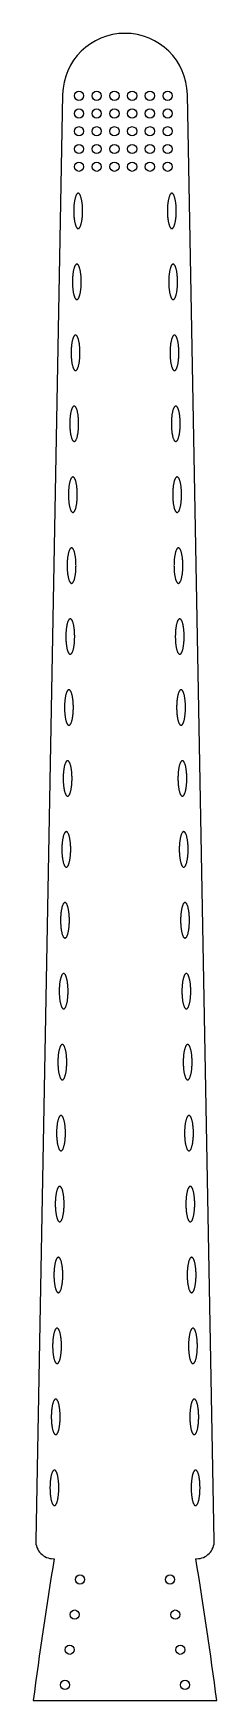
# Model space of a CAD drawing. Extents: x -1.3 to 1.3, y -32.7 to -9.2.
import ezdxf

# ---------------------------------------------------------------- set-up
doc = ezdxf.new("R2010")
doc.units = 0
doc.layers.get('0').update_dxf_attribs({"linetype": 'CONTINUOUS'})

msp = doc.modelspace()

# ---------------------------------------------------------------- linework, layer by layer
msp.add_lwpolyline([(-1.25933, -30.473815, 0.419676301), (-1.009374, -30.728468), (-0.998419, -30.728468, 0.008800237), (-1.292748, -32.728468), (1.292748, -32.728468, 0.008800237), (0.998419, -30.728468), (1.009374, -30.728468, 0.419676301), (1.25933, -30.473815), (0.879884, -10.092124, 0.98155626), (-0.879884, -10.092124)], format="xyb", close=True)
for points in [[(-0.660362, -11.9816, 0), (-0.657296, -11.9813, 0), (-0.654236, -11.9804, 0), (-0.651192, -11.9789, 0), (-0.648169, -11.9768, 0), (-0.645176, -11.9741, 0), (-0.64222, -11.9708, 0), (-0.639307, -11.967, 0), (-0.636445, -11.9626, 0), (-0.63364, -11.9576, 0), (-0.6309, -11.9521, 0), (-0.628231, -11.946, 0), (-0.625639, -11.9395, 0), (-0.623131, -11.9324, 0), (-0.620713, -11.9248, 0), (-0.61839, -11.9168, 0), (-0.616168, -11.9084, 0), (-0.614053, -11.8995, 0), (-0.612049, -11.8902, 0), (-0.610162, -11.8805, 0), (-0.608396, -11.8705, 0), (-0.606754, -11.8601, 0), (-0.605242, -11.8494, 0), (-0.603863, -11.8385, 0), (-0.60262, -11.8273, 0), (-0.601516, -11.8158, 0), (-0.600554, -11.8042, 0), (-0.599736, -11.7923, 0), (-0.599063, -11.7804, 0), (-0.598539, -11.7683, 0), (-0.598163, -11.7561, 0), (-0.597938, -11.7439, 0), (-0.597862, -11.7316, 0), (-0.597938, -11.7193, 0), (-0.598163, -11.7071, 0), (-0.598539, -11.6949, 0), (-0.599063, -11.6828, 0), (-0.599736, -11.6708, 0), (-0.600554, -11.659, 0), (-0.601516, -11.6474, 0), (-0.60262, -11.6359, 0), (-0.603863, -11.6247, 0), (-0.605242, -11.6137, 0), (-0.606754, -11.6031, 0), (-0.608396, -11.5927, 0), (-0.610162, -11.5827, 0), (-0.612049, -11.573, 0), (-0.614053, -11.5637, 0), (-0.616168, -11.5548, 0), (-0.61839, -11.5463, 0), (-0.620713, -11.5383, 0), (-0.623131, -11.5308, 0), (-0.625639, -11.5237, 0), (-0.628231, -11.5172, 0), (-0.6309, -11.5111, 0), (-0.63364, -11.5056, 0), (-0.636445, -11.5006, 0), (-0.639307, -11.4962, 0), (-0.64222, -11.4924, 0), (-0.645176, -11.4891, 0), (-0.648169, -11.4864, 0), (-0.651192, -11.4843, 0), (-0.654236, -11.4828, 0), (-0.657296, -11.4819, 0), (-0.660362, -11.4816, 0), (-0.663429, -11.4819, 0), (-0.666489, -11.4828, 0), (-0.669533, -11.4843, 0), (-0.672556, -11.4864, 0), (-0.675549, -11.4891, 0), (-0.678505, -11.4924, 0), (-0.681418, -11.4962, 0), (-0.68428, -11.5006, 0), (-0.687085, -11.5056, 0), (-0.689825, -11.5111, 0), (-0.692494, -11.5172, 0), (-0.695086, -11.5237, 0), (-0.697594, -11.5308, 0), (-0.700012, -11.5383, 0), (-0.702335, -11.5463, 0), (-0.704557, -11.5548, 0), (-0.706672, -11.5637, 0), (-0.708676, -11.573, 0), (-0.710563, -11.5827, 0), (-0.712329, -11.5927, 0), (-0.71397, -11.6031, 0), (-0.715483, -11.6137, 0), (-0.716862, -11.6247, 0), (-0.718105, -11.6359, 0), (-0.719209, -11.6474, 0), (-0.720171, -11.659, 0), (-0.720989, -11.6708, 0), (-0.721662, -11.6828, 0), (-0.722186, -11.6949, 0), (-0.722562, -11.7071, 0), (-0.722787, -11.7193, 0), (-0.722862, -11.7316, 0), (-0.722787, -11.7439, 0), (-0.722562, -11.7561, 0), (-0.722186, -11.7683, 0), (-0.721662, -11.7804, 0), (-0.720989, -11.7923, 0), (-0.720171, -11.8042, 0), (-0.719209, -11.8158, 0), (-0.718105, -11.8273, 0), (-0.716862, -11.8385, 0), (-0.715483, -11.8494, 0), (-0.71397, -11.8601, 0), (-0.712329, -11.8705, 0), (-0.710563, -11.8805, 0), (-0.708676, -11.8902, 0), (-0.706672, -11.8995, 0), (-0.704557, -11.9084, 0), (-0.702335, -11.9168, 0), (-0.700012, -11.9248, 0), (-0.697594, -11.9324, 0), (-0.695086, -11.9395, 0), (-0.692494, -11.946, 0), (-0.689825, -11.9521, 0), (-0.687085, -11.9576, 0), (-0.68428, -11.9626, 0), (-0.681418, -11.967, 0), (-0.678505, -11.9708, 0), (-0.675549, -11.9741, 0), (-0.672556, -11.9768, 0), (-0.669533, -11.9789, 0), (-0.666489, -11.9804, 0), (-0.663429, -11.9813, 0), (-0.660362, -11.9816, 0)], [(0.660362, -11.9816, 0), (0.663429, -11.9813, 0), (0.666489, -11.9804, 0), (0.669533, -11.9789, 0), (0.672556, -11.9768, 0), (0.675549, -11.9741, 0), (0.678505, -11.9708, 0), (0.681418, -11.967, 0), (0.68428, -11.9626, 0), (0.687085, -11.9576, 0), (0.689825, -11.9521, 0), (0.692494, -11.946, 0), (0.695086, -11.9395, 0), (0.697594, -11.9324, 0), (0.700012, -11.9248, 0), (0.702335, -11.9168, 0), (0.704557, -11.9084, 0), (0.706672, -11.8995, 0), (0.708676, -11.8902, 0), (0.710563, -11.8805, 0), (0.712329, -11.8705, 0), (0.71397, -11.8601, 0), (0.715483, -11.8494, 0), (0.716862, -11.8385, 0), (0.718105, -11.8273, 0), (0.719209, -11.8158, 0), (0.720171, -11.8042, 0), (0.720989, -11.7923, 0), (0.721662, -11.7804, 0), (0.722186, -11.7683, 0), (0.722562, -11.7561, 0), (0.722787, -11.7439, 0), (0.722862, -11.7316, 0), (0.722787, -11.7193, 0), (0.722562, -11.7071, 0), (0.722186, -11.6949, 0), (0.721662, -11.6828, 0), (0.720989, -11.6708, 0), (0.720171, -11.659, 0), (0.719209, -11.6474, 0), (0.718105, -11.6359, 0), (0.716862, -11.6247, 0), (0.715483, -11.6137, 0), (0.71397, -11.6031, 0), (0.712329, -11.5927, 0), (0.710563, -11.5827, 0), (0.708676, -11.573, 0), (0.706672, -11.5637, 0), (0.704557, -11.5548, 0), (0.702335, -11.5463, 0), (0.700012, -11.5383, 0), (0.697594, -11.5308, 0), (0.695086, -11.5237, 0), (0.692494, -11.5172, 0), (0.689825, -11.5111, 0), (0.687085, -11.5056, 0), (0.68428, -11.5006, 0), (0.681418, -11.4962, 0), (0.678505, -11.4924, 0), (0.675549, -11.4891, 0), (0.672556, -11.4864, 0), (0.669533, -11.4843, 0), (0.666489, -11.4828, 0), (0.663429, -11.4819, 0), (0.660362, -11.4816, 0), (0.657296, -11.4819, 0), (0.654236, -11.4828, 0), (0.651192, -11.4843, 0), (0.648169, -11.4864, 0), (0.645176, -11.4891, 0), (0.64222, -11.4924, 0), (0.639307, -11.4962, 0), (0.636445, -11.5006, 0), (0.63364, -11.5056, 0), (0.6309, -11.5111, 0), (0.628231, -11.5172, 0), (0.625639, -11.5237, 0), (0.623131, -11.5308, 0), (0.620713, -11.5383, 0), (0.61839, -11.5463, 0), (0.616168, -11.5548, 0), (0.614053, -11.5637, 0), (0.612049, -11.573, 0), (0.610162, -11.5827, 0), (0.608396, -11.5927, 0), (0.606754, -11.6031, 0), (0.605242, -11.6137, 0), (0.603863, -11.6247, 0), (0.60262, -11.6359, 0), (0.601516, -11.6474, 0), (0.600554, -11.659, 0), (0.599736, -11.6708, 0), (0.599063, -11.6828, 0), (0.598539, -11.6949, 0), (0.598163, -11.7071, 0), (0.597938, -11.7193, 0), (0.597862, -11.7316, 0), (0.597938, -11.7439, 0), (0.598163, -11.7561, 0), (0.598539, -11.7683, 0), (0.599063, -11.7804, 0), (0.599736, -11.7923, 0), (0.600554, -11.8042, 0), (0.601516, -11.8158, 0), (0.60262, -11.8273, 0), (0.603863, -11.8385, 0), (0.605242, -11.8494, 0), (0.606754, -11.8601, 0), (0.608396, -11.8705, 0), (0.610162, -11.8805, 0), (0.612049, -11.8902, 0), (0.614053, -11.8995, 0), (0.616168, -11.9084, 0), (0.61839, -11.9168, 0), (0.620713, -11.9248, 0), (0.623131, -11.9324, 0), (0.625639, -11.9395, 0), (0.628231, -11.946, 0), (0.6309, -11.9521, 0), (0.63364, -11.9576, 0), (0.636445, -11.9626, 0), (0.639307, -11.967, 0), (0.64222, -11.9708, 0), (0.645176, -11.9741, 0), (0.648169, -11.9768, 0), (0.651192, -11.9789, 0), (0.654236, -11.9804, 0), (0.657296, -11.9813, 0), (0.660362, -11.9816, 0)], [(-0.678976, -12.9814, 0), (-0.67591, -12.9811, 0), (-0.67285, -12.9802, 0), (-0.669806, -12.9787, 0), (-0.666783, -12.9766, 0), (-0.66379, -12.9739, 0), (-0.660833, -12.9706, 0), (-0.657921, -12.9668, 0), (-0.655059, -12.9624, 0), (-0.652254, -12.9574, 0), (-0.649514, -12.9519, 0), (-0.646845, -12.9458, 0), (-0.644253, -12.9393, 0), (-0.641745, -12.9322, 0), (-0.639327, -12.9247, 0), (-0.637004, -12.9167, 0), (-0.634782, -12.9082, 0), (-0.632667, -12.8993, 0), (-0.630663, -12.89, 0), (-0.628776, -12.8803, 0), (-0.627009, -12.8703, 0), (-0.625368, -12.8599, 0), (-0.623856, -12.8493, 0), (-0.622477, -12.8383, 0), (-0.621234, -12.8271, 0), (-0.62013, -12.8156, 0), (-0.619167, -12.804, 0), (-0.618349, -12.7922, 0), (-0.617677, -12.7802, 0), (-0.617153, -12.7681, 0), (-0.616777, -12.7559, 0), (-0.616552, -12.7437, 0), (-0.616476, -12.7314, 0), (-0.616552, -12.7191, 0), (-0.616777, -12.7069, 0), (-0.617153, -12.6947, 0), (-0.617677, -12.6826, 0), (-0.618349, -12.6707, 0), (-0.619167, -12.6588, 0), (-0.62013, -12.6472, 0), (-0.621234, -12.6357, 0), (-0.622477, -12.6245, 0), (-0.623856, -12.6136, 0), (-0.625368, -12.6029, 0), (-0.627009, -12.5925, 0), (-0.628776, -12.5825, 0), (-0.630663, -12.5728, 0), (-0.632667, -12.5635, 0), (-0.634782, -12.5546, 0), (-0.637004, -12.5462, 0), (-0.639327, -12.5382, 0), (-0.641745, -12.5306, 0), (-0.644253, -12.5235, 0), (-0.646845, -12.517, 0), (-0.649514, -12.5109, 0), (-0.652254, -12.5054, 0), (-0.655059, -12.5004, 0), (-0.657921, -12.496, 0), (-0.660833, -12.4922, 0), (-0.66379, -12.4889, 0), (-0.666783, -12.4862, 0), (-0.669806, -12.4841, 0), (-0.67285, -12.4826, 0), (-0.67591, -12.4817, 0), (-0.678976, -12.4814, 0), (-0.682043, -12.4817, 0), (-0.685102, -12.4826, 0), (-0.688147, -12.4841, 0), (-0.691169, -12.4862, 0), (-0.694163, -12.4889, 0), (-0.697119, -12.4922, 0), (-0.700032, -12.496, 0), (-0.702894, -12.5004, 0), (-0.705698, -12.5054, 0), (-0.708439, -12.5109, 0), (-0.711108, -12.517, 0), (-0.713699, -12.5235, 0), (-0.716207, -12.5306, 0), (-0.718626, -12.5382, 0), (-0.720949, -12.5462, 0), (-0.72317, -12.5546, 0), (-0.725286, -12.5635, 0), (-0.727289, -12.5728, 0), (-0.729177, -12.5825, 0), (-0.730943, -12.5925, 0), (-0.732584, -12.6029, 0), (-0.734096, -12.6136, 0), (-0.735476, -12.6245, 0), (-0.736719, -12.6357, 0), (-0.737823, -12.6472, 0), (-0.738785, -12.6588, 0), (-0.739603, -12.6707, 0), (-0.740275, -12.6826, 0), (-0.7408, -12.6947, 0), (-0.741175, -12.7069, 0), (-0.741401, -12.7191, 0), (-0.741476, -12.7314, 0), (-0.741401, -12.7437, 0), (-0.741175, -12.7559, 0), (-0.7408, -12.7681, 0), (-0.740275, -12.7802, 0), (-0.739603, -12.7922, 0), (-0.738785, -12.804, 0), (-0.737823, -12.8156, 0), (-0.736719, -12.8271, 0), (-0.735476, -12.8383, 0), (-0.734096, -12.8493, 0), (-0.732584, -12.8599, 0), (-0.730943, -12.8703, 0), (-0.729177, -12.8803, 0), (-0.727289, -12.89, 0), (-0.725286, -12.8993, 0), (-0.72317, -12.9082, 0), (-0.720949, -12.9167, 0), (-0.718626, -12.9247, 0), (-0.716207, -12.9322, 0), (-0.713699, -12.9393, 0), (-0.711108, -12.9458, 0), (-0.708439, -12.9519, 0), (-0.705698, -12.9574, 0), (-0.702894, -12.9624, 0), (-0.700032, -12.9668, 0), (-0.697119, -12.9706, 0), (-0.694163, -12.9739, 0), (-0.691169, -12.9766, 0), (-0.688147, -12.9787, 0), (-0.685102, -12.9802, 0), (-0.682043, -12.9811, 0), (-0.678976, -12.9814, 0)], [(0.678976, -12.9814, 0), (0.682043, -12.9811, 0), (0.685102, -12.9802, 0), (0.688147, -12.9787, 0), (0.691169, -12.9766, 0), (0.694163, -12.9739, 0), (0.697119, -12.9706, 0), (0.700032, -12.9668, 0), (0.702894, -12.9624, 0), (0.705698, -12.9574, 0), (0.708439, -12.9519, 0), (0.711108, -12.9458, 0), (0.713699, -12.9393, 0), (0.716207, -12.9322, 0), (0.718626, -12.9247, 0), (0.720949, -12.9167, 0), (0.72317, -12.9082, 0), (0.725286, -12.8993, 0), (0.727289, -12.89, 0), (0.729177, -12.8803, 0), (0.730943, -12.8703, 0), (0.732584, -12.8599, 0), (0.734096, -12.8493, 0), (0.735476, -12.8383, 0), (0.736719, -12.8271, 0), (0.737823, -12.8156, 0), (0.738785, -12.804, 0), (0.739603, -12.7922, 0), (0.740275, -12.7802, 0), (0.7408, -12.7681, 0), (0.741175, -12.7559, 0), (0.741401, -12.7437, 0), (0.741476, -12.7314, 0), (0.741401, -12.7191, 0), (0.741175, -12.7069, 0), (0.7408, -12.6947, 0), (0.740275, -12.6826, 0), (0.739603, -12.6707, 0), (0.738785, -12.6588, 0), (0.737823, -12.6472, 0), (0.736719, -12.6357, 0), (0.735476, -12.6245, 0), (0.734096, -12.6136, 0), (0.732584, -12.6029, 0), (0.730943, -12.5925, 0), (0.729177, -12.5825, 0), (0.727289, -12.5728, 0), (0.725286, -12.5635, 0), (0.72317, -12.5546, 0), (0.720949, -12.5462, 0), (0.718626, -12.5382, 0), (0.716207, -12.5306, 0), (0.713699, -12.5235, 0), (0.711108, -12.517, 0), (0.708439, -12.5109, 0), (0.705698, -12.5054, 0), (0.702894, -12.5004, 0), (0.700032, -12.496, 0), (0.697119, -12.4922, 0), (0.694163, -12.4889, 0), (0.691169, -12.4862, 0), (0.688147, -12.4841, 0), (0.685102, -12.4826, 0), (0.682043, -12.4817, 0), (0.678976, -12.4814, 0), (0.67591, -12.4817, 0), (0.67285, -12.4826, 0), (0.669806, -12.4841, 0), (0.666783, -12.4862, 0), (0.66379, -12.4889, 0), (0.660833, -12.4922, 0), (0.657921, -12.496, 0), (0.655059, -12.5004, 0), (0.652254, -12.5054, 0), (0.649514, -12.5109, 0), (0.646845, -12.517, 0), (0.644253, -12.5235, 0), (0.641745, -12.5306, 0), (0.639327, -12.5382, 0), (0.637004, -12.5462, 0), (0.634782, -12.5546, 0), (0.632667, -12.5635, 0), (0.630663, -12.5728, 0), (0.628776, -12.5825, 0), (0.627009, -12.5925, 0), (0.625368, -12.6029, 0), (0.623856, -12.6136, 0), (0.622477, -12.6245, 0), (0.621234, -12.6357, 0), (0.62013, -12.6472, 0), (0.619167, -12.6588, 0), (0.618349, -12.6707, 0), (0.617677, -12.6826, 0), (0.617153, -12.6947, 0), (0.616777, -12.7069, 0), (0.616552, -12.7191, 0), (0.616476, -12.7314, 0), (0.616552, -12.7437, 0), (0.616777, -12.7559, 0), (0.617153, -12.7681, 0), (0.617677, -12.7802, 0), (0.618349, -12.7922, 0), (0.619167, -12.804, 0), (0.62013, -12.8156, 0), (0.621234, -12.8271, 0), (0.622477, -12.8383, 0), (0.623856, -12.8493, 0), (0.625368, -12.8599, 0), (0.627009, -12.8703, 0), (0.628776, -12.8803, 0), (0.630663, -12.89, 0), (0.632667, -12.8993, 0), (0.634782, -12.9082, 0), (0.637004, -12.9167, 0), (0.639327, -12.9247, 0), (0.641745, -12.9322, 0), (0.644253, -12.9393, 0), (0.646845, -12.9458, 0), (0.649514, -12.9519, 0), (0.652254, -12.9574, 0), (0.655059, -12.9624, 0), (0.657921, -12.9668, 0), (0.660833, -12.9706, 0), (0.66379, -12.9739, 0), (0.666783, -12.9766, 0), (0.669806, -12.9787, 0), (0.67285, -12.9802, 0), (0.67591, -12.9811, 0), (0.678976, -12.9814, 0)], [(-0.69759, -13.9812, 0), (-0.694523, -13.9809, 0), (-0.691464, -13.98, 0), (-0.688419, -13.9785, 0), (-0.685397, -13.9764, 0), (-0.682404, -13.9737, 0), (-0.679447, -13.9705, 0), (-0.676534, -13.9666, 0), (-0.673672, -13.9622, 0), (-0.670868, -13.9572, 0), (-0.668128, -13.9517, 0), (-0.665459, -13.9457, 0), (-0.662867, -13.9391, 0), (-0.660359, -13.932, 0), (-0.65794, -13.9245, 0), (-0.655618, -13.9165, 0), (-0.653396, -13.908, 0), (-0.651281, -13.8991, 0), (-0.649277, -13.8898, 0), (-0.64739, -13.8802, 0), (-0.645623, -13.8701, 0), (-0.643982, -13.8598, 0), (-0.64247, -13.8491, 0), (-0.641091, -13.8381, 0), (-0.639848, -13.8269, 0), (-0.638744, -13.8155, 0), (-0.637781, -13.8038, 0), (-0.636963, -13.792, 0), (-0.636291, -13.78, 0), (-0.635767, -13.7679, 0), (-0.635391, -13.7557, 0), (-0.635165, -13.7435, 0), (-0.63509, -13.7312, 0), (-0.635165, -13.719, 0), (-0.635391, -13.7067, 0), (-0.635767, -13.6946, 0), (-0.636291, -13.6825, 0), (-0.636963, -13.6705, 0), (-0.637781, -13.6587, 0), (-0.638744, -13.647, 0), (-0.639848, -13.6356, 0), (-0.641091, -13.6244, 0), (-0.64247, -13.6134, 0), (-0.643982, -13.6027, 0), (-0.645623, -13.5923, 0), (-0.64739, -13.5823, 0), (-0.649277, -13.5726, 0), (-0.651281, -13.5634, 0), (-0.653396, -13.5545, 0), (-0.655618, -13.546, 0), (-0.65794, -13.538, 0), (-0.660359, -13.5304, 0), (-0.662867, -13.5234, 0), (-0.665459, -13.5168, 0), (-0.668128, -13.5108, 0), (-0.670868, -13.5052, 0), (-0.673672, -13.5003, 0), (-0.676534, -13.4959, 0), (-0.679447, -13.492, 0), (-0.682404, -13.4887, 0), (-0.685397, -13.486, 0), (-0.688419, -13.4839, 0), (-0.691464, -13.4824, 0), (-0.694523, -13.4815, 0), (-0.69759, -13.4812, 0), (-0.700657, -13.4815, 0), (-0.703716, -13.4824, 0), (-0.706761, -13.4839, 0), (-0.709783, -13.486, 0), (-0.712776, -13.4887, 0), (-0.715733, -13.492, 0), (-0.718646, -13.4959, 0), (-0.721508, -13.5003, 0), (-0.724312, -13.5052, 0), (-0.727052, -13.5108, 0), (-0.729721, -13.5168, 0), (-0.732313, -13.5234, 0), (-0.734821, -13.5304, 0), (-0.73724, -13.538, 0), (-0.739562, -13.546, 0), (-0.741784, -13.5545, 0), (-0.743899, -13.5634, 0), (-0.745903, -13.5726, 0), (-0.747791, -13.5823, 0), (-0.749557, -13.5923, 0), (-0.751198, -13.6027, 0), (-0.75271, -13.6134, 0), (-0.754089, -13.6244, 0), (-0.755333, -13.6356, 0), (-0.756437, -13.647, 0), (-0.757399, -13.6587, 0), (-0.758217, -13.6705, 0), (-0.758889, -13.6825, 0), (-0.759414, -13.6946, 0), (-0.759789, -13.7067, 0), (-0.760015, -13.719, 0), (-0.76009, -13.7312, 0), (-0.760015, -13.7435, 0), (-0.759789, -13.7557, 0), (-0.759414, -13.7679, 0), (-0.758889, -13.78, 0), (-0.758217, -13.792, 0), (-0.757399, -13.8038, 0), (-0.756437, -13.8155, 0), (-0.755333, -13.8269, 0), (-0.754089, -13.8381, 0), (-0.75271, -13.8491, 0), (-0.751198, -13.8598, 0), (-0.749557, -13.8701, 0), (-0.747791, -13.8802, 0), (-0.745903, -13.8898, 0), (-0.743899, -13.8991, 0), (-0.741784, -13.908, 0), (-0.739562, -13.9165, 0), (-0.73724, -13.9245, 0), (-0.734821, -13.932, 0), (-0.732313, -13.9391, 0), (-0.729721, -13.9457, 0), (-0.727052, -13.9517, 0), (-0.724312, -13.9572, 0), (-0.721508, -13.9622, 0), (-0.718646, -13.9666, 0), (-0.715733, -13.9705, 0), (-0.712776, -13.9737, 0), (-0.709783, -13.9764, 0), (-0.706761, -13.9785, 0), (-0.703716, -13.98, 0), (-0.700657, -13.9809, 0), (-0.69759, -13.9812, 0)], [(0.69759, -13.9812, 0), (0.700657, -13.9809, 0), (0.703716, -13.98, 0), (0.706761, -13.9785, 0), (0.709783, -13.9764, 0), (0.712776, -13.9737, 0), (0.715733, -13.9705, 0), (0.718646, -13.9666, 0), (0.721508, -13.9622, 0), (0.724312, -13.9572, 0), (0.727052, -13.9517, 0), (0.729721, -13.9457, 0), (0.732313, -13.9391, 0), (0.734821, -13.932, 0), (0.73724, -13.9245, 0), (0.739562, -13.9165, 0), (0.741784, -13.908, 0), (0.743899, -13.8991, 0), (0.745903, -13.8898, 0), (0.747791, -13.8802, 0), (0.749557, -13.8701, 0), (0.751198, -13.8598, 0), (0.75271, -13.8491, 0), (0.754089, -13.8381, 0), (0.755333, -13.8269, 0), (0.756437, -13.8155, 0), (0.757399, -13.8038, 0), (0.758217, -13.792, 0), (0.758889, -13.78, 0), (0.759414, -13.7679, 0), (0.759789, -13.7557, 0), (0.760015, -13.7435, 0), (0.76009, -13.7312, 0), (0.760015, -13.719, 0), (0.759789, -13.7067, 0), (0.759414, -13.6946, 0), (0.758889, -13.6825, 0), (0.758217, -13.6705, 0), (0.757399, -13.6587, 0), (0.756437, -13.647, 0), (0.755333, -13.6356, 0), (0.754089, -13.6244, 0), (0.75271, -13.6134, 0), (0.751198, -13.6027, 0), (0.749557, -13.5923, 0), (0.747791, -13.5823, 0), (0.745903, -13.5726, 0), (0.743899, -13.5634, 0), (0.741784, -13.5545, 0), (0.739562, -13.546, 0), (0.73724, -13.538, 0), (0.734821, -13.5304, 0), (0.732313, -13.5234, 0), (0.729721, -13.5168, 0), (0.727052, -13.5108, 0), (0.724312, -13.5052, 0), (0.721508, -13.5003, 0), (0.718646, -13.4959, 0), (0.715733, -13.492, 0), (0.712776, -13.4887, 0), (0.709783, -13.486, 0), (0.706761, -13.4839, 0), (0.703716, -13.4824, 0), (0.700657, -13.4815, 0), (0.69759, -13.4812, 0), (0.694523, -13.4815, 0), (0.691464, -13.4824, 0), (0.688419, -13.4839, 0), (0.685397, -13.486, 0), (0.682404, -13.4887, 0), (0.679447, -13.492, 0), (0.676534, -13.4959, 0), (0.673672, -13.5003, 0), (0.670868, -13.5052, 0), (0.668128, -13.5108, 0), (0.665459, -13.5168, 0), (0.662867, -13.5234, 0), (0.660359, -13.5304, 0), (0.65794, -13.538, 0), (0.655618, -13.546, 0), (0.653396, -13.5545, 0), (0.651281, -13.5634, 0), (0.649277, -13.5726, 0), (0.64739, -13.5823, 0), (0.645623, -13.5923, 0), (0.643982, -13.6027, 0), (0.64247, -13.6134, 0), (0.641091, -13.6244, 0), (0.639848, -13.6356, 0), (0.638744, -13.647, 0), (0.637781, -13.6587, 0), (0.636963, -13.6705, 0), (0.636291, -13.6825, 0), (0.635767, -13.6946, 0), (0.635391, -13.7067, 0), (0.635165, -13.719, 0), (0.63509, -13.7312, 0), (0.635165, -13.7435, 0), (0.635391, -13.7557, 0), (0.635767, -13.7679, 0), (0.636291, -13.78, 0), (0.636963, -13.792, 0), (0.637781, -13.8038, 0), (0.638744, -13.8155, 0), (0.639848, -13.8269, 0), (0.641091, -13.8381, 0), (0.64247, -13.8491, 0), (0.643982, -13.8598, 0), (0.645623, -13.8701, 0), (0.64739, -13.8802, 0), (0.649277, -13.8898, 0), (0.651281, -13.8991, 0), (0.653396, -13.908, 0), (0.655618, -13.9165, 0), (0.65794, -13.9245, 0), (0.660359, -13.932, 0), (0.662867, -13.9391, 0), (0.665459, -13.9457, 0), (0.668128, -13.9517, 0), (0.670868, -13.9572, 0), (0.673672, -13.9622, 0), (0.676534, -13.9666, 0), (0.679447, -13.9705, 0), (0.682404, -13.9737, 0), (0.685397, -13.9764, 0), (0.688419, -13.9785, 0), (0.691464, -13.98, 0), (0.694523, -13.9809, 0), (0.69759, -13.9812, 0)], [(-0.716204, -14.9811, 0), (-0.713137, -14.9808, 0), (-0.710078, -14.9799, 0), (-0.707033, -14.9784, 0), (-0.704011, -14.9763, 0), (-0.701018, -14.9736, 0), (-0.698061, -14.9703, 0), (-0.695148, -14.9665, 0), (-0.692286, -14.962, 0), (-0.689482, -14.9571, 0), (-0.686742, -14.9515, 0), (-0.684072, -14.9455, 0), (-0.681481, -14.9389, 0), (-0.678973, -14.9319, 0), (-0.676554, -14.9243, 0), (-0.674231, -14.9163, 0), (-0.67201, -14.9078, 0), (-0.669894, -14.899, 0), (-0.667891, -14.8897, 0), (-0.666003, -14.88, 0), (-0.664237, -14.87, 0), (-0.662596, -14.8596, 0), (-0.661084, -14.8489, 0), (-0.659705, -14.838, 0), (-0.658461, -14.8267, 0), (-0.657357, -14.8153, 0), (-0.656395, -14.8036, 0), (-0.655577, -14.7918, 0), (-0.654905, -14.7798, 0), (-0.65438, -14.7677, 0), (-0.654005, -14.7556, 0), (-0.653779, -14.7433, 0), (-0.653704, -14.7311, 0), (-0.653779, -14.7188, 0), (-0.654005, -14.7066, 0), (-0.65438, -14.6944, 0), (-0.654905, -14.6823, 0), (-0.655577, -14.6703, 0), (-0.656395, -14.6585, 0), (-0.657357, -14.6468, 0), (-0.658461, -14.6354, 0), (-0.659705, -14.6242, 0), (-0.661084, -14.6132, 0), (-0.662596, -14.6025, 0), (-0.664237, -14.5922, 0), (-0.666003, -14.5821, 0), (-0.667891, -14.5725, 0), (-0.669894, -14.5632, 0), (-0.67201, -14.5543, 0), (-0.674231, -14.5458, 0), (-0.676554, -14.5378, 0), (-0.678973, -14.5303, 0), (-0.681481, -14.5232, 0), (-0.684072, -14.5166, 0), (-0.686742, -14.5106, 0), (-0.689482, -14.5051, 0), (-0.692286, -14.5001, 0), (-0.695148, -14.4957, 0), (-0.698061, -14.4918, 0), (-0.701018, -14.4886, 0), (-0.704011, -14.4859, 0), (-0.707033, -14.4838, 0), (-0.710078, -14.4823, 0), (-0.713137, -14.4814, 0), (-0.716204, -14.4811, 0), (-0.719271, -14.4814, 0), (-0.72233, -14.4823, 0), (-0.725375, -14.4838, 0), (-0.728397, -14.4859, 0), (-0.73139, -14.4886, 0), (-0.734347, -14.4918, 0), (-0.737259, -14.4957, 0), (-0.740122, -14.5001, 0), (-0.742926, -14.5051, 0), (-0.745666, -14.5106, 0), (-0.748335, -14.5166, 0), (-0.750927, -14.5232, 0), (-0.753435, -14.5303, 0), (-0.755853, -14.5378, 0), (-0.758176, -14.5458, 0), (-0.760398, -14.5543, 0), (-0.762513, -14.5632, 0), (-0.764517, -14.5725, 0), (-0.766404, -14.5821, 0), (-0.768171, -14.5922, 0), (-0.769812, -14.6025, 0), (-0.771324, -14.6132, 0), (-0.772703, -14.6242, 0), (-0.773946, -14.6354, 0), (-0.77505, -14.6468, 0), (-0.776013, -14.6585, 0), (-0.776831, -14.6703, 0), (-0.777503, -14.6823, 0), (-0.778027, -14.6944, 0), (-0.778403, -14.7066, 0), (-0.778629, -14.7188, 0), (-0.778704, -14.7311, 0), (-0.778629, -14.7433, 0), (-0.778403, -14.7556, 0), (-0.778027, -14.7677, 0), (-0.777503, -14.7798, 0), (-0.776831, -14.7918, 0), (-0.776013, -14.8036, 0), (-0.77505, -14.8153, 0), (-0.773946, -14.8267, 0), (-0.772703, -14.838, 0), (-0.771324, -14.8489, 0), (-0.769812, -14.8596, 0), (-0.768171, -14.87, 0), (-0.766404, -14.88, 0), (-0.764517, -14.8897, 0), (-0.762513, -14.899, 0), (-0.760398, -14.9078, 0), (-0.758176, -14.9163, 0), (-0.755853, -14.9243, 0), (-0.753435, -14.9319, 0), (-0.750927, -14.9389, 0), (-0.748335, -14.9455, 0), (-0.745666, -14.9515, 0), (-0.742926, -14.9571, 0), (-0.740122, -14.962, 0), (-0.737259, -14.9665, 0), (-0.734347, -14.9703, 0), (-0.73139, -14.9736, 0), (-0.728397, -14.9763, 0), (-0.725375, -14.9784, 0), (-0.72233, -14.9799, 0), (-0.719271, -14.9808, 0), (-0.716204, -14.9811, 0)], [(0.716204, -14.9811, 0), (0.719271, -14.9808, 0), (0.72233, -14.9799, 0), (0.725375, -14.9784, 0), (0.728397, -14.9763, 0), (0.73139, -14.9736, 0), (0.734347, -14.9703, 0), (0.737259, -14.9665, 0), (0.740122, -14.962, 0), (0.742926, -14.9571, 0), (0.745666, -14.9515, 0), (0.748335, -14.9455, 0), (0.750927, -14.9389, 0), (0.753435, -14.9319, 0), (0.755853, -14.9243, 0), (0.758176, -14.9163, 0), (0.760398, -14.9078, 0), (0.762513, -14.899, 0), (0.764517, -14.8897, 0), (0.766404, -14.88, 0), (0.768171, -14.87, 0), (0.769812, -14.8596, 0), (0.771324, -14.8489, 0), (0.772703, -14.838, 0), (0.773946, -14.8267, 0), (0.77505, -14.8153, 0), (0.776013, -14.8036, 0), (0.776831, -14.7918, 0), (0.777503, -14.7798, 0), (0.778027, -14.7677, 0), (0.778403, -14.7556, 0), (0.778629, -14.7433, 0), (0.778704, -14.7311, 0), (0.778629, -14.7188, 0), (0.778403, -14.7066, 0), (0.778027, -14.6944, 0), (0.777503, -14.6823, 0), (0.776831, -14.6703, 0), (0.776013, -14.6585, 0), (0.77505, -14.6468, 0), (0.773946, -14.6354, 0), (0.772703, -14.6242, 0), (0.771324, -14.6132, 0), (0.769812, -14.6025, 0), (0.768171, -14.5922, 0), (0.766404, -14.5821, 0), (0.764517, -14.5725, 0), (0.762513, -14.5632, 0), (0.760398, -14.5543, 0), (0.758176, -14.5458, 0), (0.755853, -14.5378, 0), (0.753435, -14.5303, 0), (0.750927, -14.5232, 0), (0.748335, -14.5166, 0), (0.745666, -14.5106, 0), (0.742926, -14.5051, 0), (0.740122, -14.5001, 0), (0.737259, -14.4957, 0), (0.734347, -14.4918, 0), (0.73139, -14.4886, 0), (0.728397, -14.4859, 0), (0.725375, -14.4838, 0), (0.72233, -14.4823, 0), (0.719271, -14.4814, 0), (0.716204, -14.4811, 0), (0.713137, -14.4814, 0), (0.710078, -14.4823, 0), (0.707033, -14.4838, 0), (0.704011, -14.4859, 0), (0.701018, -14.4886, 0), (0.698061, -14.4918, 0), (0.695148, -14.4957, 0), (0.692286, -14.5001, 0), (0.689482, -14.5051, 0), (0.686742, -14.5106, 0), (0.684072, -14.5166, 0), (0.681481, -14.5232, 0), (0.678973, -14.5303, 0), (0.676554, -14.5378, 0), (0.674231, -14.5458, 0), (0.67201, -14.5543, 0), (0.669894, -14.5632, 0), (0.667891, -14.5725, 0), (0.666003, -14.5821, 0), (0.664237, -14.5922, 0), (0.662596, -14.6025, 0), (0.661084, -14.6132, 0), (0.659705, -14.6242, 0), (0.658461, -14.6354, 0), (0.657357, -14.6468, 0), (0.656395, -14.6585, 0), (0.655577, -14.6703, 0), (0.654905, -14.6823, 0), (0.65438, -14.6944, 0), (0.654005, -14.7066, 0), (0.653779, -14.7188, 0), (0.653704, -14.7311, 0), (0.653779, -14.7433, 0), (0.654005, -14.7556, 0), (0.65438, -14.7677, 0), (0.654905, -14.7798, 0), (0.655577, -14.7918, 0), (0.656395, -14.8036, 0), (0.657357, -14.8153, 0), (0.658461, -14.8267, 0), (0.659705, -14.838, 0), (0.661084, -14.8489, 0), (0.662596, -14.8596, 0), (0.664237, -14.87, 0), (0.666003, -14.88, 0), (0.667891, -14.8897, 0), (0.669894, -14.899, 0), (0.67201, -14.9078, 0), (0.674231, -14.9163, 0), (0.676554, -14.9243, 0), (0.678973, -14.9319, 0), (0.681481, -14.9389, 0), (0.684072, -14.9455, 0), (0.686742, -14.9515, 0), (0.689482, -14.9571, 0), (0.692286, -14.962, 0), (0.695148, -14.9665, 0), (0.698061, -14.9703, 0), (0.701018, -14.9736, 0), (0.704011, -14.9763, 0), (0.707033, -14.9784, 0), (0.710078, -14.9799, 0), (0.713137, -14.9808, 0), (0.716204, -14.9811, 0)], [(-0.734818, -15.9809, 0), (-0.731751, -15.9806, 0), (-0.728692, -15.9797, 0), (-0.725647, -15.9782, 0), (-0.722624, -15.9761, 0), (-0.719631, -15.9734, 0), (-0.716675, -15.9701, 0), (-0.713762, -15.9663, 0), (-0.7109, -15.9619, 0), (-0.708095, -15.9569, 0), (-0.705355, -15.9514, 0), (-0.702686, -15.9453, 0), (-0.700095, -15.9388, 0), (-0.697586, -15.9317, 0), (-0.695168, -15.9241, 0), (-0.692845, -15.9161, 0), (-0.690623, -15.9077, 0), (-0.688508, -15.8988, 0), (-0.686504, -15.8895, 0), (-0.684617, -15.8798, 0), (-0.682851, -15.8698, 0), (-0.68121, -15.8594, 0), (-0.679698, -15.8487, 0), (-0.678318, -15.8378, 0), (-0.677075, -15.8266, 0), (-0.675971, -15.8151, 0), (-0.675009, -15.8035, 0), (-0.674191, -15.7916, 0), (-0.673519, -15.7797, 0), (-0.672994, -15.7676, 0), (-0.672619, -15.7554, 0), (-0.672393, -15.7432, 0), (-0.672318, -15.7309, 0), (-0.672393, -15.7186, 0), (-0.672619, -15.7064, 0), (-0.672994, -15.6942, 0), (-0.673519, -15.6821, 0), (-0.674191, -15.6701, 0), (-0.675009, -15.6583, 0), (-0.675971, -15.6467, 0), (-0.677075, -15.6352, 0), (-0.678318, -15.624, 0), (-0.679698, -15.613, 0), (-0.68121, -15.6024, 0), (-0.682851, -15.592, 0), (-0.684617, -15.582, 0), (-0.686504, -15.5723, 0), (-0.688508, -15.563, 0), (-0.690623, -15.5541, 0), (-0.692845, -15.5457, 0), (-0.695168, -15.5376, 0), (-0.697586, -15.5301, 0), (-0.700095, -15.523, 0), (-0.702686, -15.5165, 0), (-0.705355, -15.5104, 0), (-0.708095, -15.5049, 0), (-0.7109, -15.4999, 0), (-0.713762, -15.4955, 0), (-0.716675, -15.4917, 0), (-0.719631, -15.4884, 0), (-0.722624, -15.4857, 0), (-0.725647, -15.4836, 0), (-0.728692, -15.4821, 0), (-0.731751, -15.4812, 0), (-0.734818, -15.4809, 0), (-0.737884, -15.4812, 0), (-0.740944, -15.4821, 0), (-0.743988, -15.4836, 0), (-0.747011, -15.4857, 0), (-0.750004, -15.4884, 0), (-0.75296, -15.4917, 0), (-0.755873, -15.4955, 0), (-0.758735, -15.4999, 0), (-0.76154, -15.5049, 0), (-0.76428, -15.5104, 0), (-0.766949, -15.5165, 0), (-0.769541, -15.523, 0), (-0.772049, -15.5301, 0), (-0.774467, -15.5376, 0), (-0.77679, -15.5457, 0), (-0.779012, -15.5541, 0), (-0.781127, -15.563, 0), (-0.783131, -15.5723, 0), (-0.785018, -15.582, 0), (-0.786784, -15.592, 0), (-0.788426, -15.6024, 0), (-0.789938, -15.613, 0), (-0.791317, -15.624, 0), (-0.79256, -15.6352, 0), (-0.793664, -15.6467, 0), (-0.794626, -15.6583, 0), (-0.795445, -15.6701, 0), (-0.796117, -15.6821, 0), (-0.796641, -15.6942, 0), (-0.797017, -15.7064, 0), (-0.797242, -15.7186, 0), (-0.797318, -15.7309, 0), (-0.797242, -15.7432, 0), (-0.797017, -15.7554, 0), (-0.796641, -15.7676, 0), (-0.796117, -15.7797, 0), (-0.795445, -15.7916, 0), (-0.794626, -15.8035, 0), (-0.793664, -15.8151, 0), (-0.79256, -15.8266, 0), (-0.791317, -15.8378, 0), (-0.789938, -15.8487, 0), (-0.788426, -15.8594, 0), (-0.786784, -15.8698, 0), (-0.785018, -15.8798, 0), (-0.783131, -15.8895, 0), (-0.781127, -15.8988, 0), (-0.779012, -15.9077, 0), (-0.77679, -15.9161, 0), (-0.774467, -15.9241, 0), (-0.772049, -15.9317, 0), (-0.769541, -15.9388, 0), (-0.766949, -15.9453, 0), (-0.76428, -15.9514, 0), (-0.76154, -15.9569, 0), (-0.758735, -15.9619, 0), (-0.755873, -15.9663, 0), (-0.75296, -15.9701, 0), (-0.750004, -15.9734, 0), (-0.747011, -15.9761, 0), (-0.743988, -15.9782, 0), (-0.740944, -15.9797, 0), (-0.737884, -15.9806, 0), (-0.734818, -15.9809, 0)], [(0.734818, -15.9809, 0), (0.737884, -15.9806, 0), (0.740944, -15.9797, 0), (0.743988, -15.9782, 0), (0.747011, -15.9761, 0), (0.750004, -15.9734, 0), (0.75296, -15.9701, 0), (0.755873, -15.9663, 0), (0.758735, -15.9619, 0), (0.76154, -15.9569, 0), (0.76428, -15.9514, 0), (0.766949, -15.9453, 0), (0.769541, -15.9388, 0), (0.772049, -15.9317, 0), (0.774467, -15.9241, 0), (0.77679, -15.9161, 0), (0.779012, -15.9077, 0), (0.781127, -15.8988, 0), (0.783131, -15.8895, 0), (0.785018, -15.8798, 0), (0.786784, -15.8698, 0), (0.788426, -15.8594, 0), (0.789938, -15.8487, 0), (0.791317, -15.8378, 0), (0.79256, -15.8266, 0), (0.793664, -15.8151, 0), (0.794626, -15.8035, 0), (0.795445, -15.7916, 0), (0.796117, -15.7797, 0), (0.796641, -15.7676, 0), (0.797017, -15.7554, 0), (0.797242, -15.7432, 0), (0.797318, -15.7309, 0), (0.797242, -15.7186, 0), (0.797017, -15.7064, 0), (0.796641, -15.6942, 0), (0.796117, -15.6821, 0), (0.795445, -15.6701, 0), (0.794626, -15.6583, 0), (0.793664, -15.6467, 0), (0.79256, -15.6352, 0), (0.791317, -15.624, 0), (0.789938, -15.613, 0), (0.788426, -15.6024, 0), (0.786784, -15.592, 0), (0.785018, -15.582, 0), (0.783131, -15.5723, 0), (0.781127, -15.563, 0), (0.779012, -15.5541, 0), (0.77679, -15.5457, 0), (0.774467, -15.5376, 0), (0.772049, -15.5301, 0), (0.769541, -15.523, 0), (0.766949, -15.5165, 0), (0.76428, -15.5104, 0), (0.76154, -15.5049, 0), (0.758735, -15.4999, 0), (0.755873, -15.4955, 0), (0.75296, -15.4917, 0), (0.750004, -15.4884, 0), (0.747011, -15.4857, 0), (0.743988, -15.4836, 0), (0.740944, -15.4821, 0), (0.737884, -15.4812, 0), (0.734818, -15.4809, 0), (0.731751, -15.4812, 0), (0.728692, -15.4821, 0), (0.725647, -15.4836, 0), (0.722624, -15.4857, 0), (0.719631, -15.4884, 0), (0.716675, -15.4917, 0), (0.713762, -15.4955, 0), (0.7109, -15.4999, 0), (0.708095, -15.5049, 0), (0.705355, -15.5104, 0), (0.702686, -15.5165, 0), (0.700095, -15.523, 0), (0.697586, -15.5301, 0), (0.695168, -15.5376, 0), (0.692845, -15.5457, 0), (0.690623, -15.5541, 0), (0.688508, -15.563, 0), (0.686504, -15.5723, 0), (0.684617, -15.582, 0), (0.682851, -15.592, 0), (0.68121, -15.6024, 0), (0.679698, -15.613, 0), (0.678318, -15.624, 0), (0.677075, -15.6352, 0), (0.675971, -15.6467, 0), (0.675009, -15.6583, 0), (0.674191, -15.6701, 0), (0.673519, -15.6821, 0), (0.672994, -15.6942, 0), (0.672619, -15.7064, 0), (0.672393, -15.7186, 0), (0.672318, -15.7309, 0), (0.672393, -15.7432, 0), (0.672619, -15.7554, 0), (0.672994, -15.7676, 0), (0.673519, -15.7797, 0), (0.674191, -15.7916, 0), (0.675009, -15.8035, 0), (0.675971, -15.8151, 0), (0.677075, -15.8266, 0), (0.678318, -15.8378, 0), (0.679698, -15.8487, 0), (0.68121, -15.8594, 0), (0.682851, -15.8698, 0), (0.684617, -15.8798, 0), (0.686504, -15.8895, 0), (0.688508, -15.8988, 0), (0.690623, -15.9077, 0), (0.692845, -15.9161, 0), (0.695168, -15.9241, 0), (0.697586, -15.9317, 0), (0.700095, -15.9388, 0), (0.702686, -15.9453, 0), (0.705355, -15.9514, 0), (0.708095, -15.9569, 0), (0.7109, -15.9619, 0), (0.713762, -15.9663, 0), (0.716675, -15.9701, 0), (0.719631, -15.9734, 0), (0.722624, -15.9761, 0), (0.725647, -15.9782, 0), (0.728692, -15.9797, 0), (0.731751, -15.9806, 0), (0.734818, -15.9809, 0)], [(-0.753431, -16.9807, 0), (-0.750365, -16.9804, 0), (-0.747305, -16.9795, 0), (-0.744261, -16.978, 0), (-0.741238, -16.9759, 0), (-0.738245, -16.9732, 0), (-0.735289, -16.97, 0), (-0.732376, -16.9661, 0), (-0.729514, -16.9617, 0), (-0.726709, -16.9567, 0), (-0.723969, -16.9512, 0), (-0.7213, -16.9452, 0), (-0.718708, -16.9386, 0), (-0.7162, -16.9315, 0), (-0.713782, -16.924, 0), (-0.711459, -16.916, 0), (-0.709237, -16.9075, 0), (-0.707122, -16.8986, 0), (-0.705118, -16.8893, 0), (-0.703231, -16.8796, 0), (-0.701465, -16.8696, 0), (-0.699823, -16.8592, 0), (-0.698311, -16.8486, 0), (-0.696932, -16.8376, 0), (-0.695689, -16.8264, 0), (-0.694585, -16.8149, 0), (-0.693623, -16.8033, 0), (-0.692804, -16.7915, 0), (-0.692132, -16.7795, 0), (-0.691608, -16.7674, 0), (-0.691232, -16.7552, 0), (-0.691007, -16.743, 0), (-0.690931, -16.7307, 0), (-0.691007, -16.7185, 0), (-0.691232, -16.7062, 0), (-0.691608, -16.694, 0), (-0.692132, -16.6819, 0), (-0.692804, -16.67, 0), (-0.693623, -16.6581, 0), (-0.694585, -16.6465, 0), (-0.695689, -16.635, 0), (-0.696932, -16.6238, 0), (-0.698311, -16.6129, 0), (-0.699823, -16.6022, 0), (-0.701465, -16.5918, 0), (-0.703231, -16.5818, 0), (-0.705118, -16.5721, 0), (-0.707122, -16.5628, 0), (-0.709237, -16.5539, 0), (-0.711459, -16.5455, 0), (-0.713782, -16.5375, 0), (-0.7162, -16.5299, 0), (-0.718708, -16.5229, 0), (-0.7213, -16.5163, 0), (-0.723969, -16.5102, 0), (-0.726709, -16.5047, 0), (-0.729514, -16.4998, 0), (-0.732376, -16.4953, 0), (-0.735289, -16.4915, 0), (-0.738245, -16.4882, 0), (-0.741238, -16.4855, 0), (-0.744261, -16.4834, 0), (-0.747305, -16.4819, 0), (-0.750365, -16.481, 0), (-0.753431, -16.4807, 0), (-0.756498, -16.481, 0), (-0.759558, -16.4819, 0), (-0.762602, -16.4834, 0), (-0.765625, -16.4855, 0), (-0.768618, -16.4882, 0), (-0.771574, -16.4915, 0), (-0.774487, -16.4953, 0), (-0.777349, -16.4998, 0), (-0.780154, -16.5047, 0), (-0.782894, -16.5102, 0), (-0.785563, -16.5163, 0), (-0.788155, -16.5229, 0), (-0.790663, -16.5299, 0), (-0.793081, -16.5375, 0), (-0.795404, -16.5455, 0), (-0.797626, -16.5539, 0), (-0.799741, -16.5628, 0), (-0.801745, -16.5721, 0), (-0.803632, -16.5818, 0), (-0.805398, -16.5918, 0), (-0.807039, -16.6022, 0), (-0.808552, -16.6129, 0), (-0.809931, -16.6238, 0), (-0.811174, -16.635, 0), (-0.812278, -16.6465, 0), (-0.81324, -16.6581, 0), (-0.814058, -16.67, 0), (-0.814731, -16.6819, 0), (-0.815255, -16.694, 0), (-0.81563, -16.7062, 0), (-0.815856, -16.7185, 0), (-0.815931, -16.7307, 0), (-0.815856, -16.743, 0), (-0.81563, -16.7552, 0), (-0.815255, -16.7674, 0), (-0.814731, -16.7795, 0), (-0.814058, -16.7915, 0), (-0.81324, -16.8033, 0), (-0.812278, -16.8149, 0), (-0.811174, -16.8264, 0), (-0.809931, -16.8376, 0), (-0.808552, -16.8486, 0), (-0.807039, -16.8592, 0), (-0.805398, -16.8696, 0), (-0.803632, -16.8796, 0), (-0.801745, -16.8893, 0), (-0.799741, -16.8986, 0), (-0.797626, -16.9075, 0), (-0.795404, -16.916, 0), (-0.793081, -16.924, 0), (-0.790663, -16.9315, 0), (-0.788155, -16.9386, 0), (-0.785563, -16.9452, 0), (-0.782894, -16.9512, 0), (-0.780154, -16.9567, 0), (-0.777349, -16.9617, 0), (-0.774487, -16.9661, 0), (-0.771574, -16.97, 0), (-0.768618, -16.9732, 0), (-0.765625, -16.9759, 0), (-0.762602, -16.978, 0), (-0.759558, -16.9795, 0), (-0.756498, -16.9804, 0), (-0.753431, -16.9807, 0)], [(0.753431, -16.9807, 0), (0.756498, -16.9804, 0), (0.759558, -16.9795, 0), (0.762602, -16.978, 0), (0.765625, -16.9759, 0), (0.768618, -16.9732, 0), (0.771574, -16.97, 0), (0.774487, -16.9661, 0), (0.777349, -16.9617, 0), (0.780154, -16.9567, 0), (0.782894, -16.9512, 0), (0.785563, -16.9452, 0), (0.788155, -16.9386, 0), (0.790663, -16.9315, 0), (0.793081, -16.924, 0), (0.795404, -16.916, 0), (0.797626, -16.9075, 0), (0.799741, -16.8986, 0), (0.801745, -16.8893, 0), (0.803632, -16.8796, 0), (0.805398, -16.8696, 0), (0.807039, -16.8592, 0), (0.808552, -16.8486, 0), (0.809931, -16.8376, 0), (0.811174, -16.8264, 0), (0.812278, -16.8149, 0), (0.81324, -16.8033, 0), (0.814058, -16.7915, 0), (0.814731, -16.7795, 0), (0.815255, -16.7674, 0), (0.81563, -16.7552, 0), (0.815856, -16.743, 0), (0.815931, -16.7307, 0), (0.815856, -16.7185, 0), (0.81563, -16.7062, 0), (0.815255, -16.694, 0), (0.814731, -16.6819, 0), (0.814058, -16.67, 0), (0.81324, -16.6581, 0), (0.812278, -16.6465, 0), (0.811174, -16.635, 0), (0.809931, -16.6238, 0), (0.808552, -16.6129, 0), (0.807039, -16.6022, 0), (0.805398, -16.5918, 0), (0.803632, -16.5818, 0), (0.801745, -16.5721, 0), (0.799741, -16.5628, 0), (0.797626, -16.5539, 0), (0.795404, -16.5455, 0), (0.793081, -16.5375, 0), (0.790663, -16.5299, 0), (0.788155, -16.5229, 0), (0.785563, -16.5163, 0), (0.782894, -16.5102, 0), (0.780154, -16.5047, 0), (0.777349, -16.4998, 0), (0.774487, -16.4953, 0), (0.771574, -16.4915, 0), (0.768618, -16.4882, 0), (0.765625, -16.4855, 0), (0.762602, -16.4834, 0), (0.759558, -16.4819, 0), (0.756498, -16.481, 0), (0.753431, -16.4807, 0), (0.750365, -16.481, 0), (0.747305, -16.4819, 0), (0.744261, -16.4834, 0), (0.741238, -16.4855, 0), (0.738245, -16.4882, 0), (0.735289, -16.4915, 0), (0.732376, -16.4953, 0), (0.729514, -16.4998, 0), (0.726709, -16.5047, 0), (0.723969, -16.5102, 0), (0.7213, -16.5163, 0), (0.718708, -16.5229, 0), (0.7162, -16.5299, 0), (0.713782, -16.5375, 0), (0.711459, -16.5455, 0), (0.709237, -16.5539, 0), (0.707122, -16.5628, 0), (0.705118, -16.5721, 0), (0.703231, -16.5818, 0), (0.701465, -16.5918, 0), (0.699823, -16.6022, 0), (0.698311, -16.6129, 0), (0.696932, -16.6238, 0), (0.695689, -16.635, 0), (0.694585, -16.6465, 0), (0.693623, -16.6581, 0), (0.692804, -16.67, 0), (0.692132, -16.6819, 0), (0.691608, -16.694, 0), (0.691232, -16.7062, 0), (0.691007, -16.7185, 0), (0.690931, -16.7307, 0), (0.691007, -16.743, 0), (0.691232, -16.7552, 0), (0.691608, -16.7674, 0), (0.692132, -16.7795, 0), (0.692804, -16.7915, 0), (0.693623, -16.8033, 0), (0.694585, -16.8149, 0), (0.695689, -16.8264, 0), (0.696932, -16.8376, 0), (0.698311, -16.8486, 0), (0.699823, -16.8592, 0), (0.701465, -16.8696, 0), (0.703231, -16.8796, 0), (0.705118, -16.8893, 0), (0.707122, -16.8986, 0), (0.709237, -16.9075, 0), (0.711459, -16.916, 0), (0.713782, -16.924, 0), (0.7162, -16.9315, 0), (0.718708, -16.9386, 0), (0.7213, -16.9452, 0), (0.723969, -16.9512, 0), (0.726709, -16.9567, 0), (0.729514, -16.9617, 0), (0.732376, -16.9661, 0), (0.735289, -16.97, 0), (0.738245, -16.9732, 0), (0.741238, -16.9759, 0), (0.744261, -16.978, 0), (0.747305, -16.9795, 0), (0.750365, -16.9804, 0), (0.753431, -16.9807, 0)], [(-0.772045, -17.9805, 0), (-0.768979, -17.9802, 0), (-0.765919, -17.9793, 0), (-0.762875, -17.9778, 0), (-0.759852, -17.9757, 0), (-0.756859, -17.9731, 0), (-0.753902, -17.9698, 0), (-0.75099, -17.9659, 0), (-0.748128, -17.9615, 0), (-0.745323, -17.9565, 0), (-0.742583, -17.951, 0), (-0.739914, -17.945, 0), (-0.737322, -17.9384, 0), (-0.734814, -17.9313, 0), (-0.732396, -17.9238, 0), (-0.730073, -17.9158, 0), (-0.727851, -17.9073, 0), (-0.725736, -17.8984, 0), (-0.723732, -17.8891, 0), (-0.721845, -17.8795, 0), (-0.720078, -17.8694, 0), (-0.718437, -17.8591, 0), (-0.716925, -17.8484, 0), (-0.715546, -17.8374, 0), (-0.714303, -17.8262, 0), (-0.713199, -17.8148, 0), (-0.712236, -17.8031, 0), (-0.711418, -17.7913, 0), (-0.710746, -17.7793, 0), (-0.710222, -17.7672, 0), (-0.709846, -17.7551, 0), (-0.709621, -17.7428, 0), (-0.709545, -17.7305, 0), (-0.709621, -17.7183, 0), (-0.709846, -17.706, 0), (-0.710222, -17.6939, 0), (-0.710746, -17.6818, 0), (-0.711418, -17.6698, 0), (-0.712236, -17.658, 0), (-0.713199, -17.6463, 0), (-0.714303, -17.6349, 0), (-0.715546, -17.6237, 0), (-0.716925, -17.6127, 0), (-0.718437, -17.602, 0), (-0.720078, -17.5917, 0), (-0.721845, -17.5816, 0), (-0.723732, -17.5719, 0), (-0.725736, -17.5627, 0), (-0.727851, -17.5538, 0), (-0.730073, -17.5453, 0), (-0.732396, -17.5373, 0), (-0.734814, -17.5297, 0), (-0.737322, -17.5227, 0), (-0.739914, -17.5161, 0), (-0.742583, -17.5101, 0), (-0.745323, -17.5046, 0), (-0.748128, -17.4996, 0), (-0.75099, -17.4952, 0), (-0.753902, -17.4913, 0), (-0.756859, -17.488, 0), (-0.759852, -17.4854, 0), (-0.762875, -17.4833, 0), (-0.765919, -17.4818, 0), (-0.768979, -17.4808, 0), (-0.772045, -17.4805, 0), (-0.775112, -17.4808, 0), (-0.778171, -17.4818, 0), (-0.781216, -17.4833, 0), (-0.784238, -17.4854, 0), (-0.787231, -17.488, 0), (-0.790188, -17.4913, 0), (-0.793101, -17.4952, 0), (-0.795963, -17.4996, 0), (-0.798767, -17.5046, 0), (-0.801508, -17.5101, 0), (-0.804177, -17.5161, 0), (-0.806768, -17.5227, 0), (-0.809276, -17.5297, 0), (-0.811695, -17.5373, 0), (-0.814018, -17.5453, 0), (-0.816239, -17.5538, 0), (-0.818355, -17.5627, 0), (-0.820358, -17.5719, 0), (-0.822246, -17.5816, 0), (-0.824012, -17.5917, 0), (-0.825653, -17.602, 0), (-0.827165, -17.6127, 0), (-0.828545, -17.6237, 0), (-0.829788, -17.6349, 0), (-0.830892, -17.6463, 0), (-0.831854, -17.658, 0), (-0.832672, -17.6698, 0), (-0.833344, -17.6818, 0), (-0.833869, -17.6939, 0), (-0.834244, -17.706, 0), (-0.83447, -17.7183, 0), (-0.834545, -17.7305, 0), (-0.83447, -17.7428, 0), (-0.834244, -17.7551, 0), (-0.833869, -17.7672, 0), (-0.833344, -17.7793, 0), (-0.832672, -17.7913, 0), (-0.831854, -17.8031, 0), (-0.830892, -17.8148, 0), (-0.829788, -17.8262, 0), (-0.828545, -17.8374, 0), (-0.827165, -17.8484, 0), (-0.825653, -17.8591, 0), (-0.824012, -17.8694, 0), (-0.822246, -17.8795, 0), (-0.820358, -17.8891, 0), (-0.818355, -17.8984, 0), (-0.816239, -17.9073, 0), (-0.814018, -17.9158, 0), (-0.811695, -17.9238, 0), (-0.809276, -17.9313, 0), (-0.806768, -17.9384, 0), (-0.804177, -17.945, 0), (-0.801508, -17.951, 0), (-0.798767, -17.9565, 0), (-0.795963, -17.9615, 0), (-0.793101, -17.9659, 0), (-0.790188, -17.9698, 0), (-0.787231, -17.9731, 0), (-0.784238, -17.9757, 0), (-0.781216, -17.9778, 0), (-0.778171, -17.9793, 0), (-0.775112, -17.9802, 0), (-0.772045, -17.9805, 0)], [(0.772045, -17.9805, 0), (0.775112, -17.9802, 0), (0.778171, -17.9793, 0), (0.781216, -17.9778, 0), (0.784238, -17.9757, 0), (0.787231, -17.9731, 0), (0.790188, -17.9698, 0), (0.793101, -17.9659, 0), (0.795963, -17.9615, 0), (0.798767, -17.9565, 0), (0.801508, -17.951, 0), (0.804177, -17.945, 0), (0.806768, -17.9384, 0), (0.809276, -17.9313, 0), (0.811695, -17.9238, 0), (0.814018, -17.9158, 0), (0.816239, -17.9073, 0), (0.818355, -17.8984, 0), (0.820358, -17.8891, 0), (0.822246, -17.8795, 0), (0.824012, -17.8694, 0), (0.825653, -17.8591, 0), (0.827165, -17.8484, 0), (0.828545, -17.8374, 0), (0.829788, -17.8262, 0), (0.830892, -17.8148, 0), (0.831854, -17.8031, 0), (0.832672, -17.7913, 0), (0.833344, -17.7793, 0), (0.833869, -17.7672, 0), (0.834244, -17.7551, 0), (0.83447, -17.7428, 0), (0.834545, -17.7305, 0), (0.83447, -17.7183, 0), (0.834244, -17.706, 0), (0.833869, -17.6939, 0), (0.833344, -17.6818, 0), (0.832672, -17.6698, 0), (0.831854, -17.658, 0), (0.830892, -17.6463, 0), (0.829788, -17.6349, 0), (0.828545, -17.6237, 0), (0.827165, -17.6127, 0), (0.825653, -17.602, 0), (0.824012, -17.5917, 0), (0.822246, -17.5816, 0), (0.820358, -17.5719, 0), (0.818355, -17.5627, 0), (0.816239, -17.5538, 0), (0.814018, -17.5453, 0), (0.811695, -17.5373, 0), (0.809276, -17.5297, 0), (0.806768, -17.5227, 0), (0.804177, -17.5161, 0), (0.801508, -17.5101, 0), (0.798767, -17.5046, 0), (0.795963, -17.4996, 0), (0.793101, -17.4952, 0), (0.790188, -17.4913, 0), (0.787231, -17.488, 0), (0.784238, -17.4854, 0), (0.781216, -17.4833, 0), (0.778171, -17.4818, 0), (0.775112, -17.4808, 0), (0.772045, -17.4805, 0), (0.768979, -17.4808, 0), (0.765919, -17.4818, 0), (0.762875, -17.4833, 0), (0.759852, -17.4854, 0), (0.756859, -17.488, 0), (0.753902, -17.4913, 0), (0.75099, -17.4952, 0), (0.748128, -17.4996, 0), (0.745323, -17.5046, 0), (0.742583, -17.5101, 0), (0.739914, -17.5161, 0), (0.737322, -17.5227, 0), (0.734814, -17.5297, 0), (0.732396, -17.5373, 0), (0.730073, -17.5453, 0), (0.727851, -17.5538, 0), (0.725736, -17.5627, 0), (0.723732, -17.5719, 0), (0.721845, -17.5816, 0), (0.720078, -17.5917, 0), (0.718437, -17.602, 0), (0.716925, -17.6127, 0), (0.715546, -17.6237, 0), (0.714303, -17.6349, 0), (0.713199, -17.6463, 0), (0.712236, -17.658, 0), (0.711418, -17.6698, 0), (0.710746, -17.6818, 0), (0.710222, -17.6939, 0), (0.709846, -17.706, 0), (0.709621, -17.7183, 0), (0.709545, -17.7305, 0), (0.709621, -17.7428, 0), (0.709846, -17.7551, 0), (0.710222, -17.7672, 0), (0.710746, -17.7793, 0), (0.711418, -17.7913, 0), (0.712236, -17.8031, 0), (0.713199, -17.8148, 0), (0.714303, -17.8262, 0), (0.715546, -17.8374, 0), (0.716925, -17.8484, 0), (0.718437, -17.8591, 0), (0.720078, -17.8694, 0), (0.721845, -17.8795, 0), (0.723732, -17.8891, 0), (0.725736, -17.8984, 0), (0.727851, -17.9073, 0), (0.730073, -17.9158, 0), (0.732396, -17.9238, 0), (0.734814, -17.9313, 0), (0.737322, -17.9384, 0), (0.739914, -17.945, 0), (0.742583, -17.951, 0), (0.745323, -17.9565, 0), (0.748128, -17.9615, 0), (0.75099, -17.9659, 0), (0.753902, -17.9698, 0), (0.756859, -17.9731, 0), (0.759852, -17.9757, 0), (0.762875, -17.9778, 0), (0.765919, -17.9793, 0), (0.768979, -17.9802, 0), (0.772045, -17.9805, 0)], [(-0.790659, -18.9804, 0), (-0.787592, -18.9801, 0), (-0.784533, -18.9792, 0), (-0.781488, -18.9777, 0), (-0.778466, -18.9756, 0), (-0.775473, -18.9729, 0), (-0.772516, -18.9696, 0), (-0.769603, -18.9658, 0), (-0.766741, -18.9613, 0), (-0.763937, -18.9564, 0), (-0.761197, -18.9509, 0), (-0.758528, -18.9448, 0), (-0.755936, -18.9382, 0), (-0.753428, -18.9312, 0), (-0.751009, -18.9236, 0), (-0.748687, -18.9156, 0), (-0.746465, -18.9072, 0), (-0.74435, -18.8983, 0), (-0.742346, -18.889, 0), (-0.740459, -18.8793, 0), (-0.738692, -18.8693, 0), (-0.737051, -18.8589, 0), (-0.735539, -18.8482, 0), (-0.73416, -18.8373, 0), (-0.732917, -18.826, 0), (-0.731813, -18.8146, 0), (-0.73085, -18.8029, 0), (-0.730032, -18.7911, 0), (-0.72936, -18.7791, 0), (-0.728835, -18.7671, 0), (-0.72846, -18.7549, 0), (-0.728234, -18.7426, 0), (-0.728159, -18.7304, 0), (-0.728234, -18.7181, 0), (-0.72846, -18.7059, 0), (-0.728835, -18.6937, 0), (-0.72936, -18.6816, 0), (-0.730032, -18.6696, 0), (-0.73085, -18.6578, 0), (-0.731813, -18.6462, 0), (-0.732917, -18.6347, 0), (-0.73416, -18.6235, 0), (-0.735539, -18.6125, 0), (-0.737051, -18.6018, 0), (-0.738692, -18.5915, 0), (-0.740459, -18.5814, 0), (-0.742346, -18.5718, 0), (-0.74435, -18.5625, 0), (-0.746465, -18.5536, 0), (-0.748687, -18.5451, 0), (-0.751009, -18.5371, 0), (-0.753428, -18.5296, 0), (-0.755936, -18.5225, 0), (-0.758528, -18.5159, 0), (-0.761197, -18.5099, 0), (-0.763937, -18.5044, 0), (-0.766741, -18.4994, 0), (-0.769603, -18.495, 0), (-0.772516, -18.4911, 0), (-0.775473, -18.4879, 0), (-0.778466, -18.4852, 0), (-0.781488, -18.4831, 0), (-0.784533, -18.4816, 0), (-0.787592, -18.4807, 0), (-0.790659, -18.4804, 0), (-0.793726, -18.4807, 0), (-0.796785, -18.4816, 0), (-0.79983, -18.4831, 0), (-0.802852, -18.4852, 0), (-0.805845, -18.4879, 0), (-0.808802, -18.4911, 0), (-0.811715, -18.495, 0), (-0.814577, -18.4994, 0), (-0.817381, -18.5044, 0), (-0.820121, -18.5099, 0), (-0.82279, -18.5159, 0), (-0.825382, -18.5225, 0), (-0.82789, -18.5296, 0), (-0.830309, -18.5371, 0), (-0.832631, -18.5451, 0), (-0.834853, -18.5536, 0), (-0.836968, -18.5625, 0), (-0.838972, -18.5718, 0), (-0.84086, -18.5814, 0), (-0.842626, -18.5915, 0), (-0.844267, -18.6018, 0), (-0.845779, -18.6125, 0), (-0.847158, -18.6235, 0), (-0.848402, -18.6347, 0), (-0.849506, -18.6462, 0), (-0.850468, -18.6578, 0), (-0.851286, -18.6696, 0), (-0.851958, -18.6816, 0), (-0.852483, -18.6937, 0), (-0.852858, -18.7059, 0), (-0.853084, -18.7181, 0), (-0.853159, -18.7304, 0), (-0.853084, -18.7426, 0), (-0.852858, -18.7549, 0), (-0.852483, -18.7671, 0), (-0.851958, -18.7791, 0), (-0.851286, -18.7911, 0), (-0.850468, -18.8029, 0), (-0.849506, -18.8146, 0), (-0.848402, -18.826, 0), (-0.847158, -18.8373, 0), (-0.845779, -18.8482, 0), (-0.844267, -18.8589, 0), (-0.842626, -18.8693, 0), (-0.84086, -18.8793, 0), (-0.838972, -18.889, 0), (-0.836968, -18.8983, 0), (-0.834853, -18.9072, 0), (-0.832631, -18.9156, 0), (-0.830309, -18.9236, 0), (-0.82789, -18.9312, 0), (-0.825382, -18.9382, 0), (-0.82279, -18.9448, 0), (-0.820121, -18.9509, 0), (-0.817381, -18.9564, 0), (-0.814577, -18.9613, 0), (-0.811715, -18.9658, 0), (-0.808802, -18.9696, 0), (-0.805845, -18.9729, 0), (-0.802852, -18.9756, 0), (-0.79983, -18.9777, 0), (-0.796785, -18.9792, 0), (-0.793726, -18.9801, 0), (-0.790659, -18.9804, 0)], [(0.790659, -18.9804, 0), (0.793726, -18.9801, 0), (0.796785, -18.9792, 0), (0.79983, -18.9777, 0), (0.802852, -18.9756, 0), (0.805845, -18.9729, 0), (0.808802, -18.9696, 0), (0.811715, -18.9658, 0), (0.814577, -18.9613, 0), (0.817381, -18.9564, 0), (0.820121, -18.9509, 0), (0.82279, -18.9448, 0), (0.825382, -18.9382, 0), (0.82789, -18.9312, 0), (0.830309, -18.9236, 0), (0.832631, -18.9156, 0), (0.834853, -18.9072, 0), (0.836968, -18.8983, 0), (0.838972, -18.889, 0), (0.84086, -18.8793, 0), (0.842626, -18.8693, 0), (0.844267, -18.8589, 0), (0.845779, -18.8482, 0), (0.847158, -18.8373, 0), (0.848402, -18.826, 0), (0.849506, -18.8146, 0), (0.850468, -18.8029, 0), (0.851286, -18.7911, 0), (0.851958, -18.7791, 0), (0.852483, -18.7671, 0), (0.852858, -18.7549, 0), (0.853084, -18.7426, 0), (0.853159, -18.7304, 0), (0.853084, -18.7181, 0), (0.852858, -18.7059, 0), (0.852483, -18.6937, 0), (0.851958, -18.6816, 0), (0.851286, -18.6696, 0), (0.850468, -18.6578, 0), (0.849506, -18.6462, 0), (0.848402, -18.6347, 0), (0.847158, -18.6235, 0), (0.845779, -18.6125, 0), (0.844267, -18.6018, 0), (0.842626, -18.5915, 0), (0.84086, -18.5814, 0), (0.838972, -18.5718, 0), (0.836968, -18.5625, 0), (0.834853, -18.5536, 0), (0.832631, -18.5451, 0), (0.830309, -18.5371, 0), (0.82789, -18.5296, 0), (0.825382, -18.5225, 0), (0.82279, -18.5159, 0), (0.820121, -18.5099, 0), (0.817381, -18.5044, 0), (0.814577, -18.4994, 0), (0.811715, -18.495, 0), (0.808802, -18.4911, 0), (0.805845, -18.4879, 0), (0.802852, -18.4852, 0), (0.79983, -18.4831, 0), (0.796785, -18.4816, 0), (0.793726, -18.4807, 0), (0.790659, -18.4804, 0), (0.787592, -18.4807, 0), (0.784533, -18.4816, 0), (0.781488, -18.4831, 0), (0.778466, -18.4852, 0), (0.775473, -18.4879, 0), (0.772516, -18.4911, 0), (0.769603, -18.495, 0), (0.766741, -18.4994, 0), (0.763937, -18.5044, 0), (0.761197, -18.5099, 0), (0.758528, -18.5159, 0), (0.755936, -18.5225, 0), (0.753428, -18.5296, 0), (0.751009, -18.5371, 0), (0.748687, -18.5451, 0), (0.746465, -18.5536, 0), (0.74435, -18.5625, 0), (0.742346, -18.5718, 0), (0.740459, -18.5814, 0), (0.738692, -18.5915, 0), (0.737051, -18.6018, 0), (0.735539, -18.6125, 0), (0.73416, -18.6235, 0), (0.732917, -18.6347, 0), (0.731813, -18.6462, 0), (0.73085, -18.6578, 0), (0.730032, -18.6696, 0), (0.72936, -18.6816, 0), (0.728835, -18.6937, 0), (0.72846, -18.7059, 0), (0.728234, -18.7181, 0), (0.728159, -18.7304, 0), (0.728234, -18.7426, 0), (0.72846, -18.7549, 0), (0.728835, -18.7671, 0), (0.72936, -18.7791, 0), (0.730032, -18.7911, 0), (0.73085, -18.8029, 0), (0.731813, -18.8146, 0), (0.732917, -18.826, 0), (0.73416, -18.8373, 0), (0.735539, -18.8482, 0), (0.737051, -18.8589, 0), (0.738692, -18.8693, 0), (0.740459, -18.8793, 0), (0.742346, -18.889, 0), (0.74435, -18.8983, 0), (0.746465, -18.9072, 0), (0.748687, -18.9156, 0), (0.751009, -18.9236, 0), (0.753428, -18.9312, 0), (0.755936, -18.9382, 0), (0.758528, -18.9448, 0), (0.761197, -18.9509, 0), (0.763937, -18.9564, 0), (0.766741, -18.9613, 0), (0.769603, -18.9658, 0), (0.772516, -18.9696, 0), (0.775473, -18.9729, 0), (0.778466, -18.9756, 0), (0.781488, -18.9777, 0), (0.784533, -18.9792, 0), (0.787592, -18.9801, 0), (0.790659, -18.9804, 0)], [(-0.809273, -19.9802, 0), (-0.806206, -19.9799, 0), (-0.803147, -19.979, 0), (-0.800102, -19.9775, 0), (-0.79708, -19.9754, 0), (-0.794087, -19.9727, 0), (-0.79113, -19.9694, 0), (-0.788217, -19.9656, 0), (-0.785355, -19.9612, 0), (-0.782551, -19.9562, 0), (-0.779811, -19.9507, 0), (-0.777141, -19.9446, 0), (-0.77455, -19.9381, 0), (-0.772042, -19.931, 0), (-0.769623, -19.9235, 0), (-0.7673, -19.9154, 0), (-0.765079, -19.907, 0), (-0.762963, -19.8981, 0), (-0.76096, -19.8888, 0), (-0.759072, -19.8791, 0), (-0.757306, -19.8691, 0), (-0.755665, -19.8587, 0), (-0.754153, -19.8481, 0), (-0.752773, -19.8371, 0), (-0.75153, -19.8259, 0), (-0.750426, -19.8144, 0), (-0.749464, -19.8028, 0), (-0.748646, -19.7909, 0), (-0.747974, -19.779, 0), (-0.747449, -19.7669, 0), (-0.747074, -19.7547, 0), (-0.746848, -19.7425, 0), (-0.746773, -19.7302, 0), (-0.746848, -19.7179, 0), (-0.747074, -19.7057, 0), (-0.747449, -19.6935, 0), (-0.747974, -19.6814, 0), (-0.748646, -19.6695, 0), (-0.749464, -19.6576, 0), (-0.750426, -19.646, 0), (-0.75153, -19.6345, 0), (-0.752773, -19.6233, 0), (-0.754153, -19.6124, 0), (-0.755665, -19.6017, 0), (-0.757306, -19.5913, 0), (-0.759072, -19.5813, 0), (-0.76096, -19.5716, 0), (-0.762963, -19.5623, 0), (-0.765079, -19.5534, 0), (-0.7673, -19.545, 0), (-0.769623, -19.5369, 0), (-0.772042, -19.5294, 0), (-0.77455, -19.5223, 0), (-0.777141, -19.5158, 0), (-0.779811, -19.5097, 0), (-0.782551, -19.5042, 0), (-0.785355, -19.4992, 0), (-0.788217, -19.4948, 0), (-0.79113, -19.491, 0), (-0.794087, -19.4877, 0), (-0.79708, -19.485, 0), (-0.800102, -19.4829, 0), (-0.803147, -19.4814, 0), (-0.806206, -19.4805, 0), (-0.809273, -19.4802, 0), (-0.81234, -19.4805, 0), (-0.815399, -19.4814, 0), (-0.818443, -19.4829, 0), (-0.821466, -19.485, 0), (-0.824459, -19.4877, 0), (-0.827416, -19.491, 0), (-0.830328, -19.4948, 0), (-0.833191, -19.4992, 0), (-0.835995, -19.5042, 0), (-0.838735, -19.5097, 0), (-0.841404, -19.5158, 0), (-0.843996, -19.5223, 0), (-0.846504, -19.5294, 0), (-0.848922, -19.5369, 0), (-0.851245, -19.545, 0), (-0.853467, -19.5534, 0), (-0.855582, -19.5623, 0), (-0.857586, -19.5716, 0), (-0.859473, -19.5813, 0), (-0.86124, -19.5913, 0), (-0.862881, -19.6017, 0), (-0.864393, -19.6124, 0), (-0.865772, -19.6233, 0), (-0.867015, -19.6345, 0), (-0.868119, -19.646, 0), (-0.869082, -19.6576, 0), (-0.8699, -19.6695, 0), (-0.870572, -19.6814, 0), (-0.871096, -19.6935, 0), (-0.871472, -19.7057, 0), (-0.871698, -19.7179, 0), (-0.871773, -19.7302, 0), (-0.871698, -19.7425, 0), (-0.871472, -19.7547, 0), (-0.871096, -19.7669, 0), (-0.870572, -19.779, 0), (-0.8699, -19.7909, 0), (-0.869082, -19.8028, 0), (-0.868119, -19.8144, 0), (-0.867015, -19.8259, 0), (-0.865772, -19.8371, 0), (-0.864393, -19.8481, 0), (-0.862881, -19.8587, 0), (-0.86124, -19.8691, 0), (-0.859473, -19.8791, 0), (-0.857586, -19.8888, 0), (-0.855582, -19.8981, 0), (-0.853467, -19.907, 0), (-0.851245, -19.9154, 0), (-0.848922, -19.9235, 0), (-0.846504, -19.931, 0), (-0.843996, -19.9381, 0), (-0.841404, -19.9446, 0), (-0.838735, -19.9507, 0), (-0.835995, -19.9562, 0), (-0.833191, -19.9612, 0), (-0.830328, -19.9656, 0), (-0.827416, -19.9694, 0), (-0.824459, -19.9727, 0), (-0.821466, -19.9754, 0), (-0.818443, -19.9775, 0), (-0.815399, -19.979, 0), (-0.81234, -19.9799, 0), (-0.809273, -19.9802, 0)], [(0.809273, -19.9802, 0), (0.81234, -19.9799, 0), (0.815399, -19.979, 0), (0.818443, -19.9775, 0), (0.821466, -19.9754, 0), (0.824459, -19.9727, 0), (0.827416, -19.9694, 0), (0.830328, -19.9656, 0), (0.833191, -19.9612, 0), (0.835995, -19.9562, 0), (0.838735, -19.9507, 0), (0.841404, -19.9446, 0), (0.843996, -19.9381, 0), (0.846504, -19.931, 0), (0.848922, -19.9235, 0), (0.851245, -19.9154, 0), (0.853467, -19.907, 0), (0.855582, -19.8981, 0), (0.857586, -19.8888, 0), (0.859473, -19.8791, 0), (0.86124, -19.8691, 0), (0.862881, -19.8587, 0), (0.864393, -19.8481, 0), (0.865772, -19.8371, 0), (0.867015, -19.8259, 0), (0.868119, -19.8144, 0), (0.869082, -19.8028, 0), (0.8699, -19.7909, 0), (0.870572, -19.779, 0), (0.871096, -19.7669, 0), (0.871472, -19.7547, 0), (0.871698, -19.7425, 0), (0.871773, -19.7302, 0), (0.871698, -19.7179, 0), (0.871472, -19.7057, 0), (0.871096, -19.6935, 0), (0.870572, -19.6814, 0), (0.8699, -19.6695, 0), (0.869082, -19.6576, 0), (0.868119, -19.646, 0), (0.867015, -19.6345, 0), (0.865772, -19.6233, 0), (0.864393, -19.6124, 0), (0.862881, -19.6017, 0), (0.86124, -19.5913, 0), (0.859473, -19.5813, 0), (0.857586, -19.5716, 0), (0.855582, -19.5623, 0), (0.853467, -19.5534, 0), (0.851245, -19.545, 0), (0.848922, -19.5369, 0), (0.846504, -19.5294, 0), (0.843996, -19.5223, 0), (0.841404, -19.5158, 0), (0.838735, -19.5097, 0), (0.835995, -19.5042, 0), (0.833191, -19.4992, 0), (0.830328, -19.4948, 0), (0.827416, -19.491, 0), (0.824459, -19.4877, 0), (0.821466, -19.485, 0), (0.818443, -19.4829, 0), (0.815399, -19.4814, 0), (0.81234, -19.4805, 0), (0.809273, -19.4802, 0), (0.806206, -19.4805, 0), (0.803147, -19.4814, 0), (0.800102, -19.4829, 0), (0.79708, -19.485, 0), (0.794087, -19.4877, 0), (0.79113, -19.491, 0), (0.788217, -19.4948, 0), (0.785355, -19.4992, 0), (0.782551, -19.5042, 0), (0.779811, -19.5097, 0), (0.777141, -19.5158, 0), (0.77455, -19.5223, 0), (0.772042, -19.5294, 0), (0.769623, -19.5369, 0), (0.7673, -19.545, 0), (0.765079, -19.5534, 0), (0.762963, -19.5623, 0), (0.76096, -19.5716, 0), (0.759072, -19.5813, 0), (0.757306, -19.5913, 0), (0.755665, -19.6017, 0), (0.754153, -19.6124, 0), (0.752773, -19.6233, 0), (0.75153, -19.6345, 0), (0.750426, -19.646, 0), (0.749464, -19.6576, 0), (0.748646, -19.6695, 0), (0.747974, -19.6814, 0), (0.747449, -19.6935, 0), (0.747074, -19.7057, 0), (0.746848, -19.7179, 0), (0.746773, -19.7302, 0), (0.746848, -19.7425, 0), (0.747074, -19.7547, 0), (0.747449, -19.7669, 0), (0.747974, -19.779, 0), (0.748646, -19.7909, 0), (0.749464, -19.8028, 0), (0.750426, -19.8144, 0), (0.75153, -19.8259, 0), (0.752773, -19.8371, 0), (0.754153, -19.8481, 0), (0.755665, -19.8587, 0), (0.757306, -19.8691, 0), (0.759072, -19.8791, 0), (0.76096, -19.8888, 0), (0.762963, -19.8981, 0), (0.765079, -19.907, 0), (0.7673, -19.9154, 0), (0.769623, -19.9235, 0), (0.772042, -19.931, 0), (0.77455, -19.9381, 0), (0.777141, -19.9446, 0), (0.779811, -19.9507, 0), (0.782551, -19.9562, 0), (0.785355, -19.9612, 0), (0.788217, -19.9656, 0), (0.79113, -19.9694, 0), (0.794087, -19.9727, 0), (0.79708, -19.9754, 0), (0.800102, -19.9775, 0), (0.803147, -19.979, 0), (0.806206, -19.9799, 0), (0.809273, -19.9802, 0)], [(-0.827887, -20.98, 0), (-0.82482, -20.9797, 0), (-0.821761, -20.9788, 0), (-0.818716, -20.9773, 0), (-0.815693, -20.9752, 0), (-0.8127, -20.9725, 0), (-0.809744, -20.9693, 0), (-0.806831, -20.9654, 0), (-0.803969, -20.961, 0), (-0.801164, -20.956, 0), (-0.798424, -20.9505, 0), (-0.795755, -20.9445, 0), (-0.793163, -20.9379, 0), (-0.790655, -20.9308, 0), (-0.788237, -20.9233, 0), (-0.785914, -20.9153, 0), (-0.783692, -20.9068, 0), (-0.781577, -20.8979, 0), (-0.779573, -20.8886, 0), (-0.777686, -20.879, 0), (-0.77592, -20.8689, 0), (-0.774279, -20.8586, 0), (-0.772767, -20.8479, 0), (-0.771387, -20.8369, 0), (-0.770144, -20.8257, 0), (-0.76904, -20.8143, 0), (-0.768078, -20.8026, 0), (-0.76726, -20.7908, 0), (-0.766588, -20.7788, 0), (-0.766063, -20.7667, 0), (-0.765688, -20.7545, 0), (-0.765462, -20.7423, 0), (-0.765387, -20.73, 0), (-0.765462, -20.7178, 0), (-0.765688, -20.7055, 0), (-0.766063, -20.6933, 0), (-0.766588, -20.6813, 0), (-0.76726, -20.6693, 0), (-0.768078, -20.6575, 0), (-0.76904, -20.6458, 0), (-0.770144, -20.6344, 0), (-0.771387, -20.6231, 0), (-0.772767, -20.6122, 0), (-0.774279, -20.6015, 0), (-0.77592, -20.5911, 0), (-0.777686, -20.5811, 0), (-0.779573, -20.5714, 0), (-0.781577, -20.5621, 0), (-0.783692, -20.5533, 0), (-0.785914, -20.5448, 0), (-0.788237, -20.5368, 0), (-0.790655, -20.5292, 0), (-0.793163, -20.5222, 0), (-0.795755, -20.5156, 0), (-0.798424, -20.5095, 0), (-0.801164, -20.504, 0), (-0.803969, -20.4991, 0), (-0.806831, -20.4946, 0), (-0.809744, -20.4908, 0), (-0.8127, -20.4875, 0), (-0.815693, -20.4848, 0), (-0.818716, -20.4827, 0), (-0.821761, -20.4812, 0), (-0.82482, -20.4803, 0), (-0.827887, -20.48, 0), (-0.830953, -20.4803, 0), (-0.834013, -20.4812, 0), (-0.837057, -20.4827, 0), (-0.84008, -20.4848, 0), (-0.843073, -20.4875, 0), (-0.846029, -20.4908, 0), (-0.848942, -20.4946, 0), (-0.851804, -20.4991, 0), (-0.854609, -20.504, 0), (-0.857349, -20.5095, 0), (-0.860018, -20.5156, 0), (-0.86261, -20.5222, 0), (-0.865118, -20.5292, 0), (-0.867536, -20.5368, 0), (-0.869859, -20.5448, 0), (-0.872081, -20.5533, 0), (-0.874196, -20.5621, 0), (-0.8762, -20.5714, 0), (-0.878087, -20.5811, 0), (-0.879853, -20.5911, 0), (-0.881495, -20.6015, 0), (-0.883007, -20.6122, 0), (-0.884386, -20.6231, 0), (-0.885629, -20.6344, 0), (-0.886733, -20.6458, 0), (-0.887695, -20.6575, 0), (-0.888514, -20.6693, 0), (-0.889186, -20.6813, 0), (-0.88971, -20.6933, 0), (-0.890086, -20.7055, 0), (-0.890311, -20.7178, 0), (-0.890387, -20.73, 0), (-0.890311, -20.7423, 0), (-0.890086, -20.7545, 0), (-0.88971, -20.7667, 0), (-0.889186, -20.7788, 0), (-0.888514, -20.7908, 0), (-0.887695, -20.8026, 0), (-0.886733, -20.8143, 0), (-0.885629, -20.8257, 0), (-0.884386, -20.8369, 0), (-0.883007, -20.8479, 0), (-0.881495, -20.8586, 0), (-0.879853, -20.8689, 0), (-0.878087, -20.879, 0), (-0.8762, -20.8886, 0), (-0.874196, -20.8979, 0), (-0.872081, -20.9068, 0), (-0.869859, -20.9153, 0), (-0.867536, -20.9233, 0), (-0.865118, -20.9308, 0), (-0.86261, -20.9379, 0), (-0.860018, -20.9445, 0), (-0.857349, -20.9505, 0), (-0.854609, -20.956, 0), (-0.851804, -20.961, 0), (-0.848942, -20.9654, 0), (-0.846029, -20.9693, 0), (-0.843073, -20.9725, 0), (-0.84008, -20.9752, 0), (-0.837057, -20.9773, 0), (-0.834013, -20.9788, 0), (-0.830953, -20.9797, 0), (-0.827887, -20.98, 0)], [(0.827887, -20.98, 0), (0.830953, -20.9797, 0), (0.834013, -20.9788, 0), (0.837057, -20.9773, 0), (0.84008, -20.9752, 0), (0.843073, -20.9725, 0), (0.846029, -20.9693, 0), (0.848942, -20.9654, 0), (0.851804, -20.961, 0), (0.854609, -20.956, 0), (0.857349, -20.9505, 0), (0.860018, -20.9445, 0), (0.86261, -20.9379, 0), (0.865118, -20.9308, 0), (0.867536, -20.9233, 0), (0.869859, -20.9153, 0), (0.872081, -20.9068, 0), (0.874196, -20.8979, 0), (0.8762, -20.8886, 0), (0.878087, -20.879, 0), (0.879853, -20.8689, 0), (0.881495, -20.8586, 0), (0.883007, -20.8479, 0), (0.884386, -20.8369, 0), (0.885629, -20.8257, 0), (0.886733, -20.8143, 0), (0.887695, -20.8026, 0), (0.888514, -20.7908, 0), (0.889186, -20.7788, 0), (0.88971, -20.7667, 0), (0.890086, -20.7545, 0), (0.890311, -20.7423, 0), (0.890387, -20.73, 0), (0.890311, -20.7178, 0), (0.890086, -20.7055, 0), (0.88971, -20.6933, 0), (0.889186, -20.6813, 0), (0.888514, -20.6693, 0), (0.887695, -20.6575, 0), (0.886733, -20.6458, 0), (0.885629, -20.6344, 0), (0.884386, -20.6231, 0), (0.883007, -20.6122, 0), (0.881495, -20.6015, 0), (0.879853, -20.5911, 0), (0.878087, -20.5811, 0), (0.8762, -20.5714, 0), (0.874196, -20.5621, 0), (0.872081, -20.5533, 0), (0.869859, -20.5448, 0), (0.867536, -20.5368, 0), (0.865118, -20.5292, 0), (0.86261, -20.5222, 0), (0.860018, -20.5156, 0), (0.857349, -20.5095, 0), (0.854609, -20.504, 0), (0.851804, -20.4991, 0), (0.848942, -20.4946, 0), (0.846029, -20.4908, 0), (0.843073, -20.4875, 0), (0.84008, -20.4848, 0), (0.837057, -20.4827, 0), (0.834013, -20.4812, 0), (0.830953, -20.4803, 0), (0.827887, -20.48, 0), (0.82482, -20.4803, 0), (0.821761, -20.4812, 0), (0.818716, -20.4827, 0), (0.815693, -20.4848, 0), (0.8127, -20.4875, 0), (0.809744, -20.4908, 0), (0.806831, -20.4946, 0), (0.803969, -20.4991, 0), (0.801164, -20.504, 0), (0.798424, -20.5095, 0), (0.795755, -20.5156, 0), (0.793163, -20.5222, 0), (0.790655, -20.5292, 0), (0.788237, -20.5368, 0), (0.785914, -20.5448, 0), (0.783692, -20.5533, 0), (0.781577, -20.5621, 0), (0.779573, -20.5714, 0), (0.777686, -20.5811, 0), (0.77592, -20.5911, 0), (0.774279, -20.6015, 0), (0.772767, -20.6122, 0), (0.771387, -20.6231, 0), (0.770144, -20.6344, 0), (0.76904, -20.6458, 0), (0.768078, -20.6575, 0), (0.76726, -20.6693, 0), (0.766588, -20.6813, 0), (0.766063, -20.6933, 0), (0.765688, -20.7055, 0), (0.765462, -20.7178, 0), (0.765387, -20.73, 0), (0.765462, -20.7423, 0), (0.765688, -20.7545, 0), (0.766063, -20.7667, 0), (0.766588, -20.7788, 0), (0.76726, -20.7908, 0), (0.768078, -20.8026, 0), (0.76904, -20.8143, 0), (0.770144, -20.8257, 0), (0.771387, -20.8369, 0), (0.772767, -20.8479, 0), (0.774279, -20.8586, 0), (0.77592, -20.8689, 0), (0.777686, -20.879, 0), (0.779573, -20.8886, 0), (0.781577, -20.8979, 0), (0.783692, -20.9068, 0), (0.785914, -20.9153, 0), (0.788237, -20.9233, 0), (0.790655, -20.9308, 0), (0.793163, -20.9379, 0), (0.795755, -20.9445, 0), (0.798424, -20.9505, 0), (0.801164, -20.956, 0), (0.803969, -20.961, 0), (0.806831, -20.9654, 0), (0.809744, -20.9693, 0), (0.8127, -20.9725, 0), (0.815693, -20.9752, 0), (0.818716, -20.9773, 0), (0.821761, -20.9788, 0), (0.82482, -20.9797, 0), (0.827887, -20.98, 0)], [(-0.8465, -21.9799, 0), (-0.843434, -21.9796, 0), (-0.840374, -21.9787, 0), (-0.83733, -21.9771, 0), (-0.834307, -21.9751, 0), (-0.831314, -21.9724, 0), (-0.828358, -21.9691, 0), (-0.825445, -21.9652, 0), (-0.822583, -21.9608, 0), (-0.819778, -21.9559, 0), (-0.817038, -21.9503, 0), (-0.814369, -21.9443, 0), (-0.811777, -21.9377, 0), (-0.809269, -21.9307, 0), (-0.806851, -21.9231, 0), (-0.804528, -21.9151, 0), (-0.802306, -21.9066, 0), (-0.800191, -21.8977, 0), (-0.798187, -21.8885, 0), (-0.7963, -21.8788, 0), (-0.794534, -21.8687, 0), (-0.792892, -21.8584, 0), (-0.79138, -21.8477, 0), (-0.790001, -21.8367, 0), (-0.788758, -21.8255, 0), (-0.787654, -21.8141, 0), (-0.786692, -21.8024, 0), (-0.785873, -21.7906, 0), (-0.785201, -21.7786, 0), (-0.784677, -21.7665, 0), (-0.784301, -21.7544, 0), (-0.784076, -21.7421, 0), (-0.784, -21.7299, 0), (-0.784076, -21.7176, 0), (-0.784301, -21.7054, 0), (-0.784677, -21.6932, 0), (-0.785201, -21.6811, 0), (-0.785873, -21.6691, 0), (-0.786692, -21.6573, 0), (-0.787654, -21.6456, 0), (-0.788758, -21.6342, 0), (-0.790001, -21.623, 0), (-0.79138, -21.612, 0), (-0.792892, -21.6013, 0), (-0.794534, -21.591, 0), (-0.7963, -21.5809, 0), (-0.798187, -21.5713, 0), (-0.800191, -21.562, 0), (-0.802306, -21.5531, 0), (-0.804528, -21.5446, 0), (-0.806851, -21.5366, 0), (-0.809269, -21.5291, 0), (-0.811777, -21.522, 0), (-0.814369, -21.5154, 0), (-0.817038, -21.5094, 0), (-0.819778, -21.5039, 0), (-0.822583, -21.4989, 0), (-0.825445, -21.4945, 0), (-0.828358, -21.4906, 0), (-0.831314, -21.4873, 0), (-0.834307, -21.4847, 0), (-0.83733, -21.4826, 0), (-0.840374, -21.4811, 0), (-0.843434, -21.4802, 0), (-0.8465, -21.4799, 0), (-0.849567, -21.4802, 0), (-0.852626, -21.4811, 0), (-0.855671, -21.4826, 0), (-0.858694, -21.4847, 0), (-0.861687, -21.4873, 0), (-0.864643, -21.4906, 0), (-0.867556, -21.4945, 0), (-0.870418, -21.4989, 0), (-0.873223, -21.5039, 0), (-0.875963, -21.5094, 0), (-0.878632, -21.5154, 0), (-0.881224, -21.522, 0), (-0.883732, -21.5291, 0), (-0.88615, -21.5366, 0), (-0.888473, -21.5446, 0), (-0.890695, -21.5531, 0), (-0.89281, -21.562, 0), (-0.894814, -21.5713, 0), (-0.896701, -21.5809, 0), (-0.898467, -21.591, 0), (-0.900108, -21.6013, 0), (-0.90162, -21.612, 0), (-0.903, -21.623, 0), (-0.904243, -21.6342, 0), (-0.905347, -21.6456, 0), (-0.906309, -21.6573, 0), (-0.907127, -21.6691, 0), (-0.907799, -21.6811, 0), (-0.908324, -21.6932, 0), (-0.908699, -21.7054, 0), (-0.908925, -21.7176, 0), (-0.909, -21.7299, 0), (-0.908925, -21.7421, 0), (-0.908699, -21.7544, 0), (-0.908324, -21.7665, 0), (-0.907799, -21.7786, 0), (-0.907127, -21.7906, 0), (-0.906309, -21.8024, 0), (-0.905347, -21.8141, 0), (-0.904243, -21.8255, 0), (-0.903, -21.8367, 0), (-0.90162, -21.8477, 0), (-0.900108, -21.8584, 0), (-0.898467, -21.8687, 0), (-0.896701, -21.8788, 0), (-0.894814, -21.8885, 0), (-0.89281, -21.8977, 0), (-0.890695, -21.9066, 0), (-0.888473, -21.9151, 0), (-0.88615, -21.9231, 0), (-0.883732, -21.9307, 0), (-0.881224, -21.9377, 0), (-0.878632, -21.9443, 0), (-0.875963, -21.9503, 0), (-0.873223, -21.9559, 0), (-0.870418, -21.9608, 0), (-0.867556, -21.9652, 0), (-0.864643, -21.9691, 0), (-0.861687, -21.9724, 0), (-0.858694, -21.9751, 0), (-0.855671, -21.9771, 0), (-0.852626, -21.9787, 0), (-0.849567, -21.9796, 0), (-0.8465, -21.9799, 0)], [(0.8465, -21.9799, 0), (0.849567, -21.9796, 0), (0.852626, -21.9787, 0), (0.855671, -21.9771, 0), (0.858694, -21.9751, 0), (0.861687, -21.9724, 0), (0.864643, -21.9691, 0), (0.867556, -21.9652, 0), (0.870418, -21.9608, 0), (0.873223, -21.9559, 0), (0.875963, -21.9503, 0), (0.878632, -21.9443, 0), (0.881224, -21.9377, 0), (0.883732, -21.9307, 0), (0.88615, -21.9231, 0), (0.888473, -21.9151, 0), (0.890695, -21.9066, 0), (0.89281, -21.8977, 0), (0.894814, -21.8885, 0), (0.896701, -21.8788, 0), (0.898467, -21.8687, 0), (0.900108, -21.8584, 0), (0.90162, -21.8477, 0), (0.903, -21.8367, 0), (0.904243, -21.8255, 0), (0.905347, -21.8141, 0), (0.906309, -21.8024, 0), (0.907127, -21.7906, 0), (0.907799, -21.7786, 0), (0.908324, -21.7665, 0), (0.908699, -21.7544, 0), (0.908925, -21.7421, 0), (0.909, -21.7299, 0), (0.908925, -21.7176, 0), (0.908699, -21.7054, 0), (0.908324, -21.6932, 0), (0.907799, -21.6811, 0), (0.907127, -21.6691, 0), (0.906309, -21.6573, 0), (0.905347, -21.6456, 0), (0.904243, -21.6342, 0), (0.903, -21.623, 0), (0.90162, -21.612, 0), (0.900108, -21.6013, 0), (0.898467, -21.591, 0), (0.896701, -21.5809, 0), (0.894814, -21.5713, 0), (0.89281, -21.562, 0), (0.890695, -21.5531, 0), (0.888473, -21.5446, 0), (0.88615, -21.5366, 0), (0.883732, -21.5291, 0), (0.881224, -21.522, 0), (0.878632, -21.5154, 0), (0.875963, -21.5094, 0), (0.873223, -21.5039, 0), (0.870418, -21.4989, 0), (0.867556, -21.4945, 0), (0.864643, -21.4906, 0), (0.861687, -21.4873, 0), (0.858694, -21.4847, 0), (0.855671, -21.4826, 0), (0.852626, -21.4811, 0), (0.849567, -21.4802, 0), (0.8465, -21.4799, 0), (0.843434, -21.4802, 0), (0.840374, -21.4811, 0), (0.83733, -21.4826, 0), (0.834307, -21.4847, 0), (0.831314, -21.4873, 0), (0.828358, -21.4906, 0), (0.825445, -21.4945, 0), (0.822583, -21.4989, 0), (0.819778, -21.5039, 0), (0.817038, -21.5094, 0), (0.814369, -21.5154, 0), (0.811777, -21.522, 0), (0.809269, -21.5291, 0), (0.806851, -21.5366, 0), (0.804528, -21.5446, 0), (0.802306, -21.5531, 0), (0.800191, -21.562, 0), (0.798187, -21.5713, 0), (0.7963, -21.5809, 0), (0.794534, -21.591, 0), (0.792892, -21.6013, 0), (0.79138, -21.612, 0), (0.790001, -21.623, 0), (0.788758, -21.6342, 0), (0.787654, -21.6456, 0), (0.786692, -21.6573, 0), (0.785873, -21.6691, 0), (0.785201, -21.6811, 0), (0.784677, -21.6932, 0), (0.784301, -21.7054, 0), (0.784076, -21.7176, 0), (0.784, -21.7299, 0), (0.784076, -21.7421, 0), (0.784301, -21.7544, 0), (0.784677, -21.7665, 0), (0.785201, -21.7786, 0), (0.785873, -21.7906, 0), (0.786692, -21.8024, 0), (0.787654, -21.8141, 0), (0.788758, -21.8255, 0), (0.790001, -21.8367, 0), (0.79138, -21.8477, 0), (0.792892, -21.8584, 0), (0.794534, -21.8687, 0), (0.7963, -21.8788, 0), (0.798187, -21.8885, 0), (0.800191, -21.8977, 0), (0.802306, -21.9066, 0), (0.804528, -21.9151, 0), (0.806851, -21.9231, 0), (0.809269, -21.9307, 0), (0.811777, -21.9377, 0), (0.814369, -21.9443, 0), (0.817038, -21.9503, 0), (0.819778, -21.9559, 0), (0.822583, -21.9608, 0), (0.825445, -21.9652, 0), (0.828358, -21.9691, 0), (0.831314, -21.9724, 0), (0.834307, -21.9751, 0), (0.83733, -21.9771, 0), (0.840374, -21.9787, 0), (0.843434, -21.9796, 0), (0.8465, -21.9799, 0)], [(-0.865114, -22.9797, 0), (-0.862047, -22.9794, 0), (-0.858988, -22.9785, 0), (-0.855944, -22.977, 0), (-0.852921, -22.9749, 0), (-0.849928, -22.9722, 0), (-0.846971, -22.9689, 0), (-0.844059, -22.9651, 0), (-0.841197, -22.9607, 0), (-0.838392, -22.9557, 0), (-0.835652, -22.9502, 0), (-0.832983, -22.9441, 0), (-0.830391, -22.9375, 0), (-0.827883, -22.9305, 0), (-0.825465, -22.9229, 0), (-0.823142, -22.9149, 0), (-0.82092, -22.9065, 0), (-0.818805, -22.8976, 0), (-0.816801, -22.8883, 0), (-0.814914, -22.8786, 0), (-0.813147, -22.8686, 0), (-0.811506, -22.8582, 0), (-0.809994, -22.8475, 0), (-0.808615, -22.8366, 0), (-0.807372, -22.8254, 0), (-0.806268, -22.8139, 0), (-0.805305, -22.8023, 0), (-0.804487, -22.7904, 0), (-0.803815, -22.7785, 0), (-0.803291, -22.7664, 0), (-0.802915, -22.7542, 0), (-0.802689, -22.7419, 0), (-0.802614, -22.7297, 0), (-0.802689, -22.7174, 0), (-0.802915, -22.7052, 0), (-0.803291, -22.693, 0), (-0.803815, -22.6809, 0), (-0.804487, -22.6689, 0), (-0.805305, -22.6571, 0), (-0.806268, -22.6455, 0), (-0.807372, -22.634, 0), (-0.808615, -22.6228, 0), (-0.809994, -22.6118, 0), (-0.811506, -22.6012, 0), (-0.813147, -22.5908, 0), (-0.814914, -22.5808, 0), (-0.816801, -22.5711, 0), (-0.818805, -22.5618, 0), (-0.82092, -22.5529, 0), (-0.823142, -22.5444, 0), (-0.825465, -22.5364, 0), (-0.827883, -22.5289, 0), (-0.830391, -22.5218, 0), (-0.832983, -22.5152, 0), (-0.835652, -22.5092, 0), (-0.838392, -22.5037, 0), (-0.841197, -22.4987, 0), (-0.844059, -22.4943, 0), (-0.846971, -22.4904, 0), (-0.849928, -22.4872, 0), (-0.852921, -22.4845, 0), (-0.855944, -22.4824, 0), (-0.858988, -22.4809, 0), (-0.862047, -22.48, 0), (-0.865114, -22.4797, 0), (-0.868181, -22.48, 0), (-0.87124, -22.4809, 0), (-0.874285, -22.4824, 0), (-0.877307, -22.4845, 0), (-0.8803, -22.4872, 0), (-0.883257, -22.4904, 0), (-0.88617, -22.4943, 0), (-0.889032, -22.4987, 0), (-0.891836, -22.5037, 0), (-0.894577, -22.5092, 0), (-0.897246, -22.5152, 0), (-0.899837, -22.5218, 0), (-0.902345, -22.5289, 0), (-0.904764, -22.5364, 0), (-0.907087, -22.5444, 0), (-0.909308, -22.5529, 0), (-0.911424, -22.5618, 0), (-0.913427, -22.5711, 0), (-0.915315, -22.5808, 0), (-0.917081, -22.5908, 0), (-0.918722, -22.6012, 0), (-0.920234, -22.6118, 0), (-0.921614, -22.6228, 0), (-0.922857, -22.634, 0), (-0.923961, -22.6455, 0), (-0.924923, -22.6571, 0), (-0.925741, -22.6689, 0), (-0.926413, -22.6809, 0), (-0.926938, -22.693, 0), (-0.927313, -22.7052, 0), (-0.927539, -22.7174, 0), (-0.927614, -22.7297, 0), (-0.927539, -22.7419, 0), (-0.927313, -22.7542, 0), (-0.926938, -22.7664, 0), (-0.926413, -22.7785, 0), (-0.925741, -22.7904, 0), (-0.924923, -22.8023, 0), (-0.923961, -22.8139, 0), (-0.922857, -22.8254, 0), (-0.921614, -22.8366, 0), (-0.920234, -22.8475, 0), (-0.918722, -22.8582, 0), (-0.917081, -22.8686, 0), (-0.915315, -22.8786, 0), (-0.913427, -22.8883, 0), (-0.911424, -22.8976, 0), (-0.909308, -22.9065, 0), (-0.907087, -22.9149, 0), (-0.904764, -22.9229, 0), (-0.902345, -22.9305, 0), (-0.899837, -22.9375, 0), (-0.897246, -22.9441, 0), (-0.894577, -22.9502, 0), (-0.891836, -22.9557, 0), (-0.889032, -22.9607, 0), (-0.88617, -22.9651, 0), (-0.883257, -22.9689, 0), (-0.8803, -22.9722, 0), (-0.877307, -22.9749, 0), (-0.874285, -22.977, 0), (-0.87124, -22.9785, 0), (-0.868181, -22.9794, 0), (-0.865114, -22.9797, 0)], [(0.865114, -22.9797, 0), (0.868181, -22.9794, 0), (0.87124, -22.9785, 0), (0.874285, -22.977, 0), (0.877307, -22.9749, 0), (0.8803, -22.9722, 0), (0.883257, -22.9689, 0), (0.88617, -22.9651, 0), (0.889032, -22.9607, 0), (0.891836, -22.9557, 0), (0.894577, -22.9502, 0), (0.897246, -22.9441, 0), (0.899837, -22.9375, 0), (0.902345, -22.9305, 0), (0.904764, -22.9229, 0), (0.907087, -22.9149, 0), (0.909308, -22.9065, 0), (0.911424, -22.8976, 0), (0.913427, -22.8883, 0), (0.915315, -22.8786, 0), (0.917081, -22.8686, 0), (0.918722, -22.8582, 0), (0.920234, -22.8475, 0), (0.921614, -22.8366, 0), (0.922857, -22.8254, 0), (0.923961, -22.8139, 0), (0.924923, -22.8023, 0), (0.925741, -22.7904, 0), (0.926413, -22.7785, 0), (0.926938, -22.7664, 0), (0.927313, -22.7542, 0), (0.927539, -22.7419, 0), (0.927614, -22.7297, 0), (0.927539, -22.7174, 0), (0.927313, -22.7052, 0), (0.926938, -22.693, 0), (0.926413, -22.6809, 0), (0.925741, -22.6689, 0), (0.924923, -22.6571, 0), (0.923961, -22.6455, 0), (0.922857, -22.634, 0), (0.921614, -22.6228, 0), (0.920234, -22.6118, 0), (0.918722, -22.6012, 0), (0.917081, -22.5908, 0), (0.915315, -22.5808, 0), (0.913427, -22.5711, 0), (0.911424, -22.5618, 0), (0.909308, -22.5529, 0), (0.907087, -22.5444, 0), (0.904764, -22.5364, 0), (0.902345, -22.5289, 0), (0.899837, -22.5218, 0), (0.897246, -22.5152, 0), (0.894577, -22.5092, 0), (0.891836, -22.5037, 0), (0.889032, -22.4987, 0), (0.88617, -22.4943, 0), (0.883257, -22.4904, 0), (0.8803, -22.4872, 0), (0.877307, -22.4845, 0), (0.874285, -22.4824, 0), (0.87124, -22.4809, 0), (0.868181, -22.48, 0), (0.865114, -22.4797, 0), (0.862047, -22.48, 0), (0.858988, -22.4809, 0), (0.855944, -22.4824, 0), (0.852921, -22.4845, 0), (0.849928, -22.4872, 0), (0.846971, -22.4904, 0), (0.844059, -22.4943, 0), (0.841197, -22.4987, 0), (0.838392, -22.5037, 0), (0.835652, -22.5092, 0), (0.832983, -22.5152, 0), (0.830391, -22.5218, 0), (0.827883, -22.5289, 0), (0.825465, -22.5364, 0), (0.823142, -22.5444, 0), (0.82092, -22.5529, 0), (0.818805, -22.5618, 0), (0.816801, -22.5711, 0), (0.814914, -22.5808, 0), (0.813147, -22.5908, 0), (0.811506, -22.6012, 0), (0.809994, -22.6118, 0), (0.808615, -22.6228, 0), (0.807372, -22.634, 0), (0.806268, -22.6455, 0), (0.805305, -22.6571, 0), (0.804487, -22.6689, 0), (0.803815, -22.6809, 0), (0.803291, -22.693, 0), (0.802915, -22.7052, 0), (0.802689, -22.7174, 0), (0.802614, -22.7297, 0), (0.802689, -22.7419, 0), (0.802915, -22.7542, 0), (0.803291, -22.7664, 0), (0.803815, -22.7785, 0), (0.804487, -22.7904, 0), (0.805305, -22.8023, 0), (0.806268, -22.8139, 0), (0.807372, -22.8254, 0), (0.808615, -22.8366, 0), (0.809994, -22.8475, 0), (0.811506, -22.8582, 0), (0.813147, -22.8686, 0), (0.814914, -22.8786, 0), (0.816801, -22.8883, 0), (0.818805, -22.8976, 0), (0.82092, -22.9065, 0), (0.823142, -22.9149, 0), (0.825465, -22.9229, 0), (0.827883, -22.9305, 0), (0.830391, -22.9375, 0), (0.832983, -22.9441, 0), (0.835652, -22.9502, 0), (0.838392, -22.9557, 0), (0.841197, -22.9607, 0), (0.844059, -22.9651, 0), (0.846971, -22.9689, 0), (0.849928, -22.9722, 0), (0.852921, -22.9749, 0), (0.855944, -22.977, 0), (0.858988, -22.9785, 0), (0.862047, -22.9794, 0), (0.865114, -22.9797, 0)], [(-0.883728, -23.9795, 0), (-0.880661, -23.9792, 0), (-0.877602, -23.9783, 0), (-0.874557, -23.9768, 0), (-0.871535, -23.9747, 0), (-0.868542, -23.972, 0), (-0.865585, -23.9687, 0), (-0.862672, -23.9649, 0), (-0.85981, -23.9605, 0), (-0.857006, -23.9555, 0), (-0.854266, -23.95, 0), (-0.851597, -23.9439, 0), (-0.849005, -23.9374, 0), (-0.846497, -23.9303, 0), (-0.844078, -23.9228, 0), (-0.841756, -23.9147, 0), (-0.839534, -23.9063, 0), (-0.837419, -23.8974, 0), (-0.835415, -23.8881, 0), (-0.833528, -23.8784, 0), (-0.831761, -23.8684, 0), (-0.83012, -23.858, 0), (-0.828608, -23.8474, 0), (-0.827229, -23.8364, 0), (-0.825986, -23.8252, 0), (-0.824882, -23.8137, 0), (-0.823919, -23.8021, 0), (-0.823101, -23.7903, 0), (-0.822429, -23.7783, 0), (-0.821904, -23.7662, 0), (-0.821529, -23.754, 0), (-0.821303, -23.7418, 0), (-0.821228, -23.7295, 0), (-0.821303, -23.7172, 0), (-0.821529, -23.705, 0), (-0.821904, -23.6928, 0), (-0.822429, -23.6807, 0), (-0.823101, -23.6688, 0), (-0.823919, -23.6569, 0), (-0.824882, -23.6453, 0), (-0.825986, -23.6338, 0), (-0.827229, -23.6226, 0), (-0.828608, -23.6117, 0), (-0.83012, -23.601, 0), (-0.831761, -23.5906, 0), (-0.833528, -23.5806, 0), (-0.835415, -23.5709, 0), (-0.837419, -23.5616, 0), (-0.839534, -23.5527, 0), (-0.841756, -23.5443, 0), (-0.844078, -23.5363, 0), (-0.846497, -23.5287, 0), (-0.849005, -23.5216, 0), (-0.851597, -23.5151, 0), (-0.854266, -23.509, 0), (-0.857006, -23.5035, 0), (-0.85981, -23.4985, 0), (-0.862672, -23.4941, 0), (-0.865585, -23.4903, 0), (-0.868542, -23.487, 0), (-0.871535, -23.4843, 0), (-0.874557, -23.4822, 0), (-0.877602, -23.4807, 0), (-0.880661, -23.4798, 0), (-0.883728, -23.4795, 0), (-0.886795, -23.4798, 0), (-0.889854, -23.4807, 0), (-0.892899, -23.4822, 0), (-0.895921, -23.4843, 0), (-0.898914, -23.487, 0), (-0.901871, -23.4903, 0), (-0.904784, -23.4941, 0), (-0.907646, -23.4985, 0), (-0.91045, -23.5035, 0), (-0.91319, -23.509, 0), (-0.915859, -23.5151, 0), (-0.918451, -23.5216, 0), (-0.920959, -23.5287, 0), (-0.923378, -23.5363, 0), (-0.9257, -23.5443, 0), (-0.927922, -23.5527, 0), (-0.930037, -23.5616, 0), (-0.932041, -23.5709, 0), (-0.933928, -23.5806, 0), (-0.935695, -23.5906, 0), (-0.937336, -23.601, 0), (-0.938848, -23.6117, 0), (-0.940227, -23.6226, 0), (-0.94147, -23.6338, 0), (-0.942575, -23.6453, 0), (-0.943537, -23.6569, 0), (-0.944355, -23.6688, 0), (-0.945027, -23.6807, 0), (-0.945552, -23.6928, 0), (-0.945927, -23.705, 0), (-0.946153, -23.7172, 0), (-0.946228, -23.7295, 0), (-0.946153, -23.7418, 0), (-0.945927, -23.754, 0), (-0.945552, -23.7662, 0), (-0.945027, -23.7783, 0), (-0.944355, -23.7903, 0), (-0.943537, -23.8021, 0), (-0.942575, -23.8137, 0), (-0.94147, -23.8252, 0), (-0.940227, -23.8364, 0), (-0.938848, -23.8474, 0), (-0.937336, -23.858, 0), (-0.935695, -23.8684, 0), (-0.933928, -23.8784, 0), (-0.932041, -23.8881, 0), (-0.930037, -23.8974, 0), (-0.927922, -23.9063, 0), (-0.9257, -23.9147, 0), (-0.923378, -23.9228, 0), (-0.920959, -23.9303, 0), (-0.918451, -23.9374, 0), (-0.915859, -23.9439, 0), (-0.91319, -23.95, 0), (-0.91045, -23.9555, 0), (-0.907646, -23.9605, 0), (-0.904784, -23.9649, 0), (-0.901871, -23.9687, 0), (-0.898914, -23.972, 0), (-0.895921, -23.9747, 0), (-0.892899, -23.9768, 0), (-0.889854, -23.9783, 0), (-0.886795, -23.9792, 0), (-0.883728, -23.9795, 0)], [(0.883728, -23.9795, 0), (0.886795, -23.9792, 0), (0.889854, -23.9783, 0), (0.892899, -23.9768, 0), (0.895921, -23.9747, 0), (0.898914, -23.972, 0), (0.901871, -23.9687, 0), (0.904784, -23.9649, 0), (0.907646, -23.9605, 0), (0.91045, -23.9555, 0), (0.91319, -23.95, 0), (0.915859, -23.9439, 0), (0.918451, -23.9374, 0), (0.920959, -23.9303, 0), (0.923378, -23.9228, 0), (0.9257, -23.9147, 0), (0.927922, -23.9063, 0), (0.930037, -23.8974, 0), (0.932041, -23.8881, 0), (0.933928, -23.8784, 0), (0.935695, -23.8684, 0), (0.937336, -23.858, 0), (0.938848, -23.8474, 0), (0.940227, -23.8364, 0), (0.94147, -23.8252, 0), (0.942575, -23.8137, 0), (0.943537, -23.8021, 0), (0.944355, -23.7903, 0), (0.945027, -23.7783, 0), (0.945552, -23.7662, 0), (0.945927, -23.754, 0), (0.946153, -23.7418, 0), (0.946228, -23.7295, 0), (0.946153, -23.7172, 0), (0.945927, -23.705, 0), (0.945552, -23.6928, 0), (0.945027, -23.6807, 0), (0.944355, -23.6688, 0), (0.943537, -23.6569, 0), (0.942575, -23.6453, 0), (0.94147, -23.6338, 0), (0.940227, -23.6226, 0), (0.938848, -23.6117, 0), (0.937336, -23.601, 0), (0.935695, -23.5906, 0), (0.933928, -23.5806, 0), (0.932041, -23.5709, 0), (0.930037, -23.5616, 0), (0.927922, -23.5527, 0), (0.9257, -23.5443, 0), (0.923378, -23.5363, 0), (0.920959, -23.5287, 0), (0.918451, -23.5216, 0), (0.915859, -23.5151, 0), (0.91319, -23.509, 0), (0.91045, -23.5035, 0), (0.907646, -23.4985, 0), (0.904784, -23.4941, 0), (0.901871, -23.4903, 0), (0.898914, -23.487, 0), (0.895921, -23.4843, 0), (0.892899, -23.4822, 0), (0.889854, -23.4807, 0), (0.886795, -23.4798, 0), (0.883728, -23.4795, 0), (0.880661, -23.4798, 0), (0.877602, -23.4807, 0), (0.874557, -23.4822, 0), (0.871535, -23.4843, 0), (0.868542, -23.487, 0), (0.865585, -23.4903, 0), (0.862672, -23.4941, 0), (0.85981, -23.4985, 0), (0.857006, -23.5035, 0), (0.854266, -23.509, 0), (0.851597, -23.5151, 0), (0.849005, -23.5216, 0), (0.846497, -23.5287, 0), (0.844078, -23.5363, 0), (0.841756, -23.5443, 0), (0.839534, -23.5527, 0), (0.837419, -23.5616, 0), (0.835415, -23.5709, 0), (0.833528, -23.5806, 0), (0.831761, -23.5906, 0), (0.83012, -23.601, 0), (0.828608, -23.6117, 0), (0.827229, -23.6226, 0), (0.825986, -23.6338, 0), (0.824882, -23.6453, 0), (0.823919, -23.6569, 0), (0.823101, -23.6688, 0), (0.822429, -23.6807, 0), (0.821904, -23.6928, 0), (0.821529, -23.705, 0), (0.821303, -23.7172, 0), (0.821228, -23.7295, 0), (0.821303, -23.7418, 0), (0.821529, -23.754, 0), (0.821904, -23.7662, 0), (0.822429, -23.7783, 0), (0.823101, -23.7903, 0), (0.823919, -23.8021, 0), (0.824882, -23.8137, 0), (0.825986, -23.8252, 0), (0.827229, -23.8364, 0), (0.828608, -23.8474, 0), (0.83012, -23.858, 0), (0.831761, -23.8684, 0), (0.833528, -23.8784, 0), (0.835415, -23.8881, 0), (0.837419, -23.8974, 0), (0.839534, -23.9063, 0), (0.841756, -23.9147, 0), (0.844078, -23.9228, 0), (0.846497, -23.9303, 0), (0.849005, -23.9374, 0), (0.851597, -23.9439, 0), (0.854266, -23.95, 0), (0.857006, -23.9555, 0), (0.85981, -23.9605, 0), (0.862672, -23.9649, 0), (0.865585, -23.9687, 0), (0.868542, -23.972, 0), (0.871535, -23.9747, 0), (0.874557, -23.9768, 0), (0.877602, -23.9783, 0), (0.880661, -23.9792, 0), (0.883728, -23.9795, 0)], [(-0.902342, -24.9793, 0), (-0.899275, -24.979, 0), (-0.896216, -24.9781, 0), (-0.893171, -24.9766, 0), (-0.890149, -24.9745, 0), (-0.887156, -24.9718, 0), (-0.884199, -24.9686, 0), (-0.881286, -24.9647, 0), (-0.878424, -24.9603, 0), (-0.87562, -24.9553, 0), (-0.87288, -24.9498, 0), (-0.87021, -24.9438, 0), (-0.867619, -24.9372, 0), (-0.865111, -24.9301, 0), (-0.862692, -24.9226, 0), (-0.860369, -24.9146, 0), (-0.858148, -24.9061, 0), (-0.856032, -24.8972, 0), (-0.854029, -24.8879, 0), (-0.852141, -24.8783, 0), (-0.850375, -24.8682, 0), (-0.848734, -24.8579, 0), (-0.847222, -24.8472, 0), (-0.845842, -24.8362, 0), (-0.844599, -24.825, 0), (-0.843495, -24.8136, 0), (-0.842533, -24.8019, 0), (-0.841715, -24.7901, 0), (-0.841043, -24.7781, 0), (-0.840518, -24.766, 0), (-0.840143, -24.7538, 0), (-0.839917, -24.7416, 0), (-0.839842, -24.7293, 0), (-0.839917, -24.7171, 0), (-0.840143, -24.7048, 0), (-0.840518, -24.6927, 0), (-0.841043, -24.6806, 0), (-0.841715, -24.6686, 0), (-0.842533, -24.6568, 0), (-0.843495, -24.6451, 0), (-0.844599, -24.6337, 0), (-0.845842, -24.6224, 0), (-0.847222, -24.6115, 0), (-0.848734, -24.6008, 0), (-0.850375, -24.5904, 0), (-0.852141, -24.5804, 0), (-0.854029, -24.5707, 0), (-0.856032, -24.5614, 0), (-0.858148, -24.5526, 0), (-0.860369, -24.5441, 0), (-0.862692, -24.5361, 0), (-0.865111, -24.5285, 0), (-0.867619, -24.5215, 0), (-0.87021, -24.5149, 0), (-0.87288, -24.5089, 0), (-0.87562, -24.5033, 0), (-0.878424, -24.4984, 0), (-0.881286, -24.4939, 0), (-0.884199, -24.4901, 0), (-0.887156, -24.4868, 0), (-0.890149, -24.4841, 0), (-0.893171, -24.482, 0), (-0.896216, -24.4805, 0), (-0.899275, -24.4796, 0), (-0.902342, -24.4793, 0), (-0.905409, -24.4796, 0), (-0.908468, -24.4805, 0), (-0.911512, -24.482, 0), (-0.914535, -24.4841, 0), (-0.917528, -24.4868, 0), (-0.920485, -24.4901, 0), (-0.923397, -24.4939, 0), (-0.92626, -24.4984, 0), (-0.929064, -24.5033, 0), (-0.931804, -24.5089, 0), (-0.934473, -24.5149, 0), (-0.937065, -24.5215, 0), (-0.939573, -24.5285, 0), (-0.941991, -24.5361, 0), (-0.944314, -24.5441, 0), (-0.946536, -24.5526, 0), (-0.948651, -24.5614, 0), (-0.950655, -24.5707, 0), (-0.952542, -24.5804, 0), (-0.954309, -24.5904, 0), (-0.95595, -24.6008, 0), (-0.957462, -24.6115, 0), (-0.958841, -24.6224, 0), (-0.960084, -24.6337, 0), (-0.961188, -24.6451, 0), (-0.962151, -24.6568, 0), (-0.962969, -24.6686, 0), (-0.963641, -24.6806, 0), (-0.964165, -24.6927, 0), (-0.964541, -24.7048, 0), (-0.964767, -24.7171, 0), (-0.964842, -24.7293, 0), (-0.964767, -24.7416, 0), (-0.964541, -24.7538, 0), (-0.964165, -24.766, 0), (-0.963641, -24.7781, 0), (-0.962969, -24.7901, 0), (-0.962151, -24.8019, 0), (-0.961188, -24.8136, 0), (-0.960084, -24.825, 0), (-0.958841, -24.8362, 0), (-0.957462, -24.8472, 0), (-0.95595, -24.8579, 0), (-0.954309, -24.8682, 0), (-0.952542, -24.8783, 0), (-0.950655, -24.8879, 0), (-0.948651, -24.8972, 0), (-0.946536, -24.9061, 0), (-0.944314, -24.9146, 0), (-0.941991, -24.9226, 0), (-0.939573, -24.9301, 0), (-0.937065, -24.9372, 0), (-0.934473, -24.9438, 0), (-0.931804, -24.9498, 0), (-0.929064, -24.9553, 0), (-0.92626, -24.9603, 0), (-0.923397, -24.9647, 0), (-0.920485, -24.9686, 0), (-0.917528, -24.9718, 0), (-0.914535, -24.9745, 0), (-0.911512, -24.9766, 0), (-0.908468, -24.9781, 0), (-0.905409, -24.979, 0), (-0.902342, -24.9793, 0)], [(0.902342, -24.9793, 0), (0.905409, -24.979, 0), (0.908468, -24.9781, 0), (0.911512, -24.9766, 0), (0.914535, -24.9745, 0), (0.917528, -24.9718, 0), (0.920485, -24.9686, 0), (0.923397, -24.9647, 0), (0.92626, -24.9603, 0), (0.929064, -24.9553, 0), (0.931804, -24.9498, 0), (0.934473, -24.9438, 0), (0.937065, -24.9372, 0), (0.939573, -24.9301, 0), (0.941991, -24.9226, 0), (0.944314, -24.9146, 0), (0.946536, -24.9061, 0), (0.948651, -24.8972, 0), (0.950655, -24.8879, 0), (0.952542, -24.8783, 0), (0.954309, -24.8682, 0), (0.95595, -24.8579, 0), (0.957462, -24.8472, 0), (0.958841, -24.8362, 0), (0.960084, -24.825, 0), (0.961188, -24.8136, 0), (0.962151, -24.8019, 0), (0.962969, -24.7901, 0), (0.963641, -24.7781, 0), (0.964165, -24.766, 0), (0.964541, -24.7538, 0), (0.964767, -24.7416, 0), (0.964842, -24.7293, 0), (0.964767, -24.7171, 0), (0.964541, -24.7048, 0), (0.964165, -24.6927, 0), (0.963641, -24.6806, 0), (0.962969, -24.6686, 0), (0.962151, -24.6568, 0), (0.961188, -24.6451, 0), (0.960084, -24.6337, 0), (0.958841, -24.6224, 0), (0.957462, -24.6115, 0), (0.95595, -24.6008, 0), (0.954309, -24.5904, 0), (0.952542, -24.5804, 0), (0.950655, -24.5707, 0), (0.948651, -24.5614, 0), (0.946536, -24.5526, 0), (0.944314, -24.5441, 0), (0.941991, -24.5361, 0), (0.939573, -24.5285, 0), (0.937065, -24.5215, 0), (0.934473, -24.5149, 0), (0.931804, -24.5089, 0), (0.929064, -24.5033, 0), (0.92626, -24.4984, 0), (0.923397, -24.4939, 0), (0.920485, -24.4901, 0), (0.917528, -24.4868, 0), (0.914535, -24.4841, 0), (0.911512, -24.482, 0), (0.908468, -24.4805, 0), (0.905409, -24.4796, 0), (0.902342, -24.4793, 0), (0.899275, -24.4796, 0), (0.896216, -24.4805, 0), (0.893171, -24.482, 0), (0.890149, -24.4841, 0), (0.887156, -24.4868, 0), (0.884199, -24.4901, 0), (0.881286, -24.4939, 0), (0.878424, -24.4984, 0), (0.87562, -24.5033, 0), (0.87288, -24.5089, 0), (0.87021, -24.5149, 0), (0.867619, -24.5215, 0), (0.865111, -24.5285, 0), (0.862692, -24.5361, 0), (0.860369, -24.5441, 0), (0.858148, -24.5526, 0), (0.856032, -24.5614, 0), (0.854029, -24.5707, 0), (0.852141, -24.5804, 0), (0.850375, -24.5904, 0), (0.848734, -24.6008, 0), (0.847222, -24.6115, 0), (0.845842, -24.6224, 0), (0.844599, -24.6337, 0), (0.843495, -24.6451, 0), (0.842533, -24.6568, 0), (0.841715, -24.6686, 0), (0.841043, -24.6806, 0), (0.840518, -24.6927, 0), (0.840143, -24.7048, 0), (0.839917, -24.7171, 0), (0.839842, -24.7293, 0), (0.839917, -24.7416, 0), (0.840143, -24.7538, 0), (0.840518, -24.766, 0), (0.841043, -24.7781, 0), (0.841715, -24.7901, 0), (0.842533, -24.8019, 0), (0.843495, -24.8136, 0), (0.844599, -24.825, 0), (0.845842, -24.8362, 0), (0.847222, -24.8472, 0), (0.848734, -24.8579, 0), (0.850375, -24.8682, 0), (0.852141, -24.8783, 0), (0.854029, -24.8879, 0), (0.856032, -24.8972, 0), (0.858148, -24.9061, 0), (0.860369, -24.9146, 0), (0.862692, -24.9226, 0), (0.865111, -24.9301, 0), (0.867619, -24.9372, 0), (0.87021, -24.9438, 0), (0.87288, -24.9498, 0), (0.87562, -24.9553, 0), (0.878424, -24.9603, 0), (0.881286, -24.9647, 0), (0.884199, -24.9686, 0), (0.887156, -24.9718, 0), (0.890149, -24.9745, 0), (0.893171, -24.9766, 0), (0.896216, -24.9781, 0), (0.899275, -24.979, 0), (0.902342, -24.9793, 0)], [(-0.920956, -25.9792, 0), (-0.917889, -25.9789, 0), (-0.91483, -25.978, 0), (-0.911785, -25.9765, 0), (-0.908762, -25.9744, 0), (-0.905769, -25.9717, 0), (-0.902813, -25.9684, 0), (-0.8999, -25.9645, 0), (-0.897038, -25.9601, 0), (-0.894233, -25.9552, 0), (-0.891493, -25.9496, 0), (-0.888824, -25.9436, 0), (-0.886232, -25.937, 0), (-0.883724, -25.93, 0), (-0.881306, -25.9224, 0), (-0.878983, -25.9144, 0), (-0.876761, -25.9059, 0), (-0.874646, -25.8971, 0), (-0.872642, -25.8878, 0), (-0.870755, -25.8781, 0), (-0.868989, -25.8681, 0), (-0.867348, -25.8577, 0), (-0.865836, -25.847, 0), (-0.864456, -25.8361, 0), (-0.863213, -25.8248, 0), (-0.862109, -25.8134, 0), (-0.861147, -25.8017, 0), (-0.860329, -25.7899, 0), (-0.859657, -25.7779, 0), (-0.859132, -25.7658, 0), (-0.858757, -25.7537, 0), (-0.858531, -25.7414, 0), (-0.858456, -25.7292, 0), (-0.858531, -25.7169, 0), (-0.858757, -25.7047, 0), (-0.859132, -25.6925, 0), (-0.859657, -25.6804, 0), (-0.860329, -25.6684, 0), (-0.861147, -25.6566, 0), (-0.862109, -25.6449, 0), (-0.863213, -25.6335, 0), (-0.864456, -25.6223, 0), (-0.865836, -25.6113, 0), (-0.867348, -25.6006, 0), (-0.868989, -25.5903, 0), (-0.870755, -25.5802, 0), (-0.872642, -25.5706, 0), (-0.874646, -25.5613, 0), (-0.876761, -25.5524, 0), (-0.878983, -25.5439, 0), (-0.881306, -25.5359, 0), (-0.883724, -25.5284, 0), (-0.886232, -25.5213, 0), (-0.888824, -25.5147, 0), (-0.891493, -25.5087, 0), (-0.894233, -25.5032, 0), (-0.897038, -25.4982, 0), (-0.8999, -25.4938, 0), (-0.902813, -25.4899, 0), (-0.905769, -25.4867, 0), (-0.908762, -25.484, 0), (-0.911785, -25.4819, 0), (-0.91483, -25.4804, 0), (-0.917889, -25.4795, 0), (-0.920956, -25.4792, 0), (-0.924022, -25.4795, 0), (-0.927082, -25.4804, 0), (-0.930126, -25.4819, 0), (-0.933149, -25.484, 0), (-0.936142, -25.4867, 0), (-0.939098, -25.4899, 0), (-0.942011, -25.4938, 0), (-0.944873, -25.4982, 0), (-0.947678, -25.5032, 0), (-0.950418, -25.5087, 0), (-0.953087, -25.5147, 0), (-0.955679, -25.5213, 0), (-0.958187, -25.5284, 0), (-0.960605, -25.5359, 0), (-0.962928, -25.5439, 0), (-0.96515, -25.5524, 0), (-0.967265, -25.5613, 0), (-0.969269, -25.5706, 0), (-0.971156, -25.5802, 0), (-0.972922, -25.5903, 0), (-0.974564, -25.6006, 0), (-0.976076, -25.6113, 0), (-0.977455, -25.6223, 0), (-0.978698, -25.6335, 0), (-0.979802, -25.6449, 0), (-0.980764, -25.6566, 0), (-0.981583, -25.6684, 0), (-0.982255, -25.6804, 0), (-0.982779, -25.6925, 0), (-0.983155, -25.7047, 0), (-0.98338, -25.7169, 0), (-0.983456, -25.7292, 0), (-0.98338, -25.7414, 0), (-0.983155, -25.7537, 0), (-0.982779, -25.7658, 0), (-0.982255, -25.7779, 0), (-0.981583, -25.7899, 0), (-0.980764, -25.8017, 0), (-0.979802, -25.8134, 0), (-0.978698, -25.8248, 0), (-0.977455, -25.8361, 0), (-0.976076, -25.847, 0), (-0.974564, -25.8577, 0), (-0.972922, -25.8681, 0), (-0.971156, -25.8781, 0), (-0.969269, -25.8878, 0), (-0.967265, -25.8971, 0), (-0.96515, -25.9059, 0), (-0.962928, -25.9144, 0), (-0.960605, -25.9224, 0), (-0.958187, -25.93, 0), (-0.955679, -25.937, 0), (-0.953087, -25.9436, 0), (-0.950418, -25.9496, 0), (-0.947678, -25.9552, 0), (-0.944873, -25.9601, 0), (-0.942011, -25.9645, 0), (-0.939098, -25.9684, 0), (-0.936142, -25.9717, 0), (-0.933149, -25.9744, 0), (-0.930126, -25.9765, 0), (-0.927082, -25.978, 0), (-0.924022, -25.9789, 0), (-0.920956, -25.9792, 0)], [(0.920956, -25.9792, 0), (0.924022, -25.9789, 0), (0.927082, -25.978, 0), (0.930126, -25.9765, 0), (0.933149, -25.9744, 0), (0.936142, -25.9717, 0), (0.939098, -25.9684, 0), (0.942011, -25.9645, 0), (0.944873, -25.9601, 0), (0.947678, -25.9552, 0), (0.950418, -25.9496, 0), (0.953087, -25.9436, 0), (0.955679, -25.937, 0), (0.958187, -25.93, 0), (0.960605, -25.9224, 0), (0.962928, -25.9144, 0), (0.96515, -25.9059, 0), (0.967265, -25.8971, 0), (0.969269, -25.8878, 0), (0.971156, -25.8781, 0), (0.972922, -25.8681, 0), (0.974564, -25.8577, 0), (0.976076, -25.847, 0), (0.977455, -25.8361, 0), (0.978698, -25.8248, 0), (0.979802, -25.8134, 0), (0.980764, -25.8017, 0), (0.981583, -25.7899, 0), (0.982255, -25.7779, 0), (0.982779, -25.7658, 0), (0.983155, -25.7537, 0), (0.98338, -25.7414, 0), (0.983456, -25.7292, 0), (0.98338, -25.7169, 0), (0.983155, -25.7047, 0), (0.982779, -25.6925, 0), (0.982255, -25.6804, 0), (0.981583, -25.6684, 0), (0.980764, -25.6566, 0), (0.979802, -25.6449, 0), (0.978698, -25.6335, 0), (0.977455, -25.6223, 0), (0.976076, -25.6113, 0), (0.974564, -25.6006, 0), (0.972922, -25.5903, 0), (0.971156, -25.5802, 0), (0.969269, -25.5706, 0), (0.967265, -25.5613, 0), (0.96515, -25.5524, 0), (0.962928, -25.5439, 0), (0.960605, -25.5359, 0), (0.958187, -25.5284, 0), (0.955679, -25.5213, 0), (0.953087, -25.5147, 0), (0.950418, -25.5087, 0), (0.947678, -25.5032, 0), (0.944873, -25.4982, 0), (0.942011, -25.4938, 0), (0.939098, -25.4899, 0), (0.936142, -25.4867, 0), (0.933149, -25.484, 0), (0.930126, -25.4819, 0), (0.927082, -25.4804, 0), (0.924022, -25.4795, 0), (0.920956, -25.4792, 0), (0.917889, -25.4795, 0), (0.91483, -25.4804, 0), (0.911785, -25.4819, 0), (0.908762, -25.484, 0), (0.905769, -25.4867, 0), (0.902813, -25.4899, 0), (0.8999, -25.4938, 0), (0.897038, -25.4982, 0), (0.894233, -25.5032, 0), (0.891493, -25.5087, 0), (0.888824, -25.5147, 0), (0.886232, -25.5213, 0), (0.883724, -25.5284, 0), (0.881306, -25.5359, 0), (0.878983, -25.5439, 0), (0.876761, -25.5524, 0), (0.874646, -25.5613, 0), (0.872642, -25.5706, 0), (0.870755, -25.5802, 0), (0.868989, -25.5903, 0), (0.867348, -25.6006, 0), (0.865836, -25.6113, 0), (0.864456, -25.6223, 0), (0.863213, -25.6335, 0), (0.862109, -25.6449, 0), (0.861147, -25.6566, 0), (0.860329, -25.6684, 0), (0.859657, -25.6804, 0), (0.859132, -25.6925, 0), (0.858757, -25.7047, 0), (0.858531, -25.7169, 0), (0.858456, -25.7292, 0), (0.858531, -25.7414, 0), (0.858757, -25.7537, 0), (0.859132, -25.7658, 0), (0.859657, -25.7779, 0), (0.860329, -25.7899, 0), (0.861147, -25.8017, 0), (0.862109, -25.8134, 0), (0.863213, -25.8248, 0), (0.864456, -25.8361, 0), (0.865836, -25.847, 0), (0.867348, -25.8577, 0), (0.868989, -25.8681, 0), (0.870755, -25.8781, 0), (0.872642, -25.8878, 0), (0.874646, -25.8971, 0), (0.876761, -25.9059, 0), (0.878983, -25.9144, 0), (0.881306, -25.9224, 0), (0.883724, -25.93, 0), (0.886232, -25.937, 0), (0.888824, -25.9436, 0), (0.891493, -25.9496, 0), (0.894233, -25.9552, 0), (0.897038, -25.9601, 0), (0.8999, -25.9645, 0), (0.902813, -25.9684, 0), (0.905769, -25.9717, 0), (0.908762, -25.9744, 0), (0.911785, -25.9765, 0), (0.91483, -25.978, 0), (0.917889, -25.9789, 0), (0.920956, -25.9792, 0)], [(-0.939569, -26.979, 0), (-0.936503, -26.9787, 0), (-0.933443, -26.9778, 0), (-0.930399, -26.9763, 0), (-0.927376, -26.9742, 0), (-0.924383, -26.9715, 0), (-0.921427, -26.9682, 0), (-0.918514, -26.9644, 0), (-0.915652, -26.96, 0), (-0.912847, -26.955, 0), (-0.910107, -26.9495, 0), (-0.907438, -26.9434, 0), (-0.904846, -26.9369, 0), (-0.902338, -26.9298, 0), (-0.89992, -26.9222, 0), (-0.897597, -26.9142, 0), (-0.895375, -26.9058, 0), (-0.89326, -26.8969, 0), (-0.891256, -26.8876, 0), (-0.889369, -26.8779, 0), (-0.887603, -26.8679, 0), (-0.885961, -26.8575, 0), (-0.884449, -26.8468, 0), (-0.88307, -26.8359, 0), (-0.881827, -26.8247, 0), (-0.880723, -26.8132, 0), (-0.879761, -26.8016, 0), (-0.878942, -26.7897, 0), (-0.87827, -26.7778, 0), (-0.877746, -26.7657, 0), (-0.87737, -26.7535, 0), (-0.877145, -26.7413, 0), (-0.877069, -26.729, 0), (-0.877145, -26.7167, 0), (-0.87737, -26.7045, 0), (-0.877746, -26.6923, 0), (-0.87827, -26.6802, 0), (-0.878942, -26.6682, 0), (-0.879761, -26.6564, 0), (-0.880723, -26.6448, 0), (-0.881827, -26.6333, 0), (-0.88307, -26.6221, 0), (-0.884449, -26.6111, 0), (-0.885961, -26.6005, 0), (-0.887603, -26.5901, 0), (-0.889369, -26.5801, 0), (-0.891256, -26.5704, 0), (-0.89326, -26.5611, 0), (-0.895375, -26.5522, 0), (-0.897597, -26.5438, 0), (-0.89992, -26.5357, 0), (-0.902338, -26.5282, 0), (-0.904846, -26.5211, 0), (-0.907438, -26.5146, 0), (-0.910107, -26.5085, 0), (-0.912847, -26.503, 0), (-0.915652, -26.498, 0), (-0.918514, -26.4936, 0), (-0.921427, -26.4898, 0), (-0.924383, -26.4865, 0), (-0.927376, -26.4838, 0), (-0.930399, -26.4817, 0), (-0.933443, -26.4802, 0), (-0.936503, -26.4793, 0), (-0.939569, -26.479, 0), (-0.942636, -26.4793, 0), (-0.945695, -26.4802, 0), (-0.94874, -26.4817, 0), (-0.951763, -26.4838, 0), (-0.954756, -26.4865, 0), (-0.957712, -26.4898, 0), (-0.960625, -26.4936, 0), (-0.963487, -26.498, 0), (-0.966292, -26.503, 0), (-0.969032, -26.5085, 0), (-0.971701, -26.5146, 0), (-0.974293, -26.5211, 0), (-0.976801, -26.5282, 0), (-0.979219, -26.5357, 0), (-0.981542, -26.5438, 0), (-0.983764, -26.5522, 0), (-0.985879, -26.5611, 0), (-0.987883, -26.5704, 0), (-0.98977, -26.5801, 0), (-0.991536, -26.5901, 0), (-0.993177, -26.6005, 0), (-0.994689, -26.6111, 0), (-0.996069, -26.6221, 0), (-0.997312, -26.6333, 0), (-0.998416, -26.6448, 0), (-0.999378, -26.6564, 0), (-1.0002, -26.6682, 0), (-1.00087, -26.6802, 0), (-1.00139, -26.6923, 0), (-1.00177, -26.7045, 0), (-1.00199, -26.7167, 0), (-1.00207, -26.729, 0), (-1.00199, -26.7413, 0), (-1.00177, -26.7535, 0), (-1.00139, -26.7657, 0), (-1.00087, -26.7778, 0), (-1.0002, -26.7897, 0), (-0.999378, -26.8016, 0), (-0.998416, -26.8132, 0), (-0.997312, -26.8247, 0), (-0.996069, -26.8359, 0), (-0.994689, -26.8468, 0), (-0.993177, -26.8575, 0), (-0.991536, -26.8679, 0), (-0.98977, -26.8779, 0), (-0.987883, -26.8876, 0), (-0.985879, -26.8969, 0), (-0.983764, -26.9058, 0), (-0.981542, -26.9142, 0), (-0.979219, -26.9222, 0), (-0.976801, -26.9298, 0), (-0.974293, -26.9369, 0), (-0.971701, -26.9434, 0), (-0.969032, -26.9495, 0), (-0.966292, -26.955, 0), (-0.963487, -26.96, 0), (-0.960625, -26.9644, 0), (-0.957712, -26.9682, 0), (-0.954756, -26.9715, 0), (-0.951763, -26.9742, 0), (-0.94874, -26.9763, 0), (-0.945695, -26.9778, 0), (-0.942636, -26.9787, 0), (-0.939569, -26.979, 0)], [(0.939569, -26.979, 0), (0.942636, -26.9787, 0), (0.945695, -26.9778, 0), (0.94874, -26.9763, 0), (0.951763, -26.9742, 0), (0.954756, -26.9715, 0), (0.957712, -26.9682, 0), (0.960625, -26.9644, 0), (0.963487, -26.96, 0), (0.966292, -26.955, 0), (0.969032, -26.9495, 0), (0.971701, -26.9434, 0), (0.974293, -26.9369, 0), (0.976801, -26.9298, 0), (0.979219, -26.9222, 0), (0.981542, -26.9142, 0), (0.983764, -26.9058, 0), (0.985879, -26.8969, 0), (0.987883, -26.8876, 0), (0.98977, -26.8779, 0), (0.991536, -26.8679, 0), (0.993177, -26.8575, 0), (0.994689, -26.8468, 0), (0.996069, -26.8359, 0), (0.997312, -26.8247, 0), (0.998416, -26.8132, 0), (0.999378, -26.8016, 0), (1.0002, -26.7897, 0), (1.00087, -26.7778, 0), (1.00139, -26.7657, 0), (1.00177, -26.7535, 0), (1.00199, -26.7413, 0), (1.00207, -26.729, 0), (1.00199, -26.7167, 0), (1.00177, -26.7045, 0), (1.00139, -26.6923, 0), (1.00087, -26.6802, 0), (1.0002, -26.6682, 0), (0.999378, -26.6564, 0), (0.998416, -26.6448, 0), (0.997312, -26.6333, 0), (0.996069, -26.6221, 0), (0.994689, -26.6111, 0), (0.993177, -26.6005, 0), (0.991536, -26.5901, 0), (0.98977, -26.5801, 0), (0.987883, -26.5704, 0), (0.985879, -26.5611, 0), (0.983764, -26.5522, 0), (0.981542, -26.5438, 0), (0.979219, -26.5357, 0), (0.976801, -26.5282, 0), (0.974293, -26.5211, 0), (0.971701, -26.5146, 0), (0.969032, -26.5085, 0), (0.966292, -26.503, 0), (0.963487, -26.498, 0), (0.960625, -26.4936, 0), (0.957712, -26.4898, 0), (0.954756, -26.4865, 0), (0.951763, -26.4838, 0), (0.94874, -26.4817, 0), (0.945695, -26.4802, 0), (0.942636, -26.4793, 0), (0.939569, -26.479, 0), (0.936503, -26.4793, 0), (0.933443, -26.4802, 0), (0.930399, -26.4817, 0), (0.927376, -26.4838, 0), (0.924383, -26.4865, 0), (0.921427, -26.4898, 0), (0.918514, -26.4936, 0), (0.915652, -26.498, 0), (0.912847, -26.503, 0), (0.910107, -26.5085, 0), (0.907438, -26.5146, 0), (0.904846, -26.5211, 0), (0.902338, -26.5282, 0), (0.89992, -26.5357, 0), (0.897597, -26.5438, 0), (0.895375, -26.5522, 0), (0.89326, -26.5611, 0), (0.891256, -26.5704, 0), (0.889369, -26.5801, 0), (0.887603, -26.5901, 0), (0.885961, -26.6005, 0), (0.884449, -26.6111, 0), (0.88307, -26.6221, 0), (0.881827, -26.6333, 0), (0.880723, -26.6448, 0), (0.879761, -26.6564, 0), (0.878942, -26.6682, 0), (0.87827, -26.6802, 0), (0.877746, -26.6923, 0), (0.87737, -26.7045, 0), (0.877145, -26.7167, 0), (0.877069, -26.729, 0), (0.877145, -26.7413, 0), (0.87737, -26.7535, 0), (0.877746, -26.7657, 0), (0.87827, -26.7778, 0), (0.878942, -26.7897, 0), (0.879761, -26.8016, 0), (0.880723, -26.8132, 0), (0.881827, -26.8247, 0), (0.88307, -26.8359, 0), (0.884449, -26.8468, 0), (0.885961, -26.8575, 0), (0.887603, -26.8679, 0), (0.889369, -26.8779, 0), (0.891256, -26.8876, 0), (0.89326, -26.8969, 0), (0.895375, -26.9058, 0), (0.897597, -26.9142, 0), (0.89992, -26.9222, 0), (0.902338, -26.9298, 0), (0.904846, -26.9369, 0), (0.907438, -26.9434, 0), (0.910107, -26.9495, 0), (0.912847, -26.955, 0), (0.915652, -26.96, 0), (0.918514, -26.9644, 0), (0.921427, -26.9682, 0), (0.924383, -26.9715, 0), (0.927376, -26.9742, 0), (0.930399, -26.9763, 0), (0.933443, -26.9778, 0), (0.936503, -26.9787, 0), (0.939569, -26.979, 0)], [(-0.958183, -27.9788, 0), (-0.955116, -27.9785, 0), (-0.952057, -27.9776, 0), (-0.949013, -27.9761, 0), (-0.94599, -27.974, 0), (-0.942997, -27.9713, 0), (-0.94004, -27.9681, 0), (-0.937128, -27.9642, 0), (-0.934265, -27.9598, 0), (-0.931461, -27.9548, 0), (-0.928721, -27.9493, 0), (-0.926052, -27.9432, 0), (-0.92346, -27.9367, 0), (-0.920952, -27.9296, 0), (-0.918534, -27.9221, 0), (-0.916211, -27.9141, 0), (-0.913989, -27.9056, 0), (-0.911874, -27.8967, 0), (-0.90987, -27.8874, 0), (-0.907983, -27.8777, 0), (-0.906216, -27.8677, 0), (-0.904575, -27.8573, 0), (-0.903063, -27.8467, 0), (-0.901684, -27.8357, 0), (-0.900441, -27.8245, 0), (-0.899337, -27.813, 0), (-0.898374, -27.8014, 0), (-0.897556, -27.7896, 0), (-0.896884, -27.7776, 0), (-0.89636, -27.7655, 0), (-0.895984, -27.7533, 0), (-0.895758, -27.7411, 0), (-0.895683, -27.7288, 0), (-0.895758, -27.7165, 0), (-0.895984, -27.7043, 0), (-0.89636, -27.6921, 0), (-0.896884, -27.68, 0), (-0.897556, -27.6681, 0), (-0.898374, -27.6562, 0), (-0.899337, -27.6446, 0), (-0.900441, -27.6331, 0), (-0.901684, -27.6219, 0), (-0.903063, -27.611, 0), (-0.904575, -27.6003, 0), (-0.906216, -27.5899, 0), (-0.907983, -27.5799, 0), (-0.90987, -27.5702, 0), (-0.911874, -27.5609, 0), (-0.913989, -27.552, 0), (-0.916211, -27.5436, 0), (-0.918534, -27.5356, 0), (-0.920952, -27.528, 0), (-0.92346, -27.5209, 0), (-0.926052, -27.5144, 0), (-0.928721, -27.5083, 0), (-0.931461, -27.5028, 0), (-0.934265, -27.4978, 0), (-0.937128, -27.4934, 0), (-0.94004, -27.4896, 0), (-0.942997, -27.4863, 0), (-0.94599, -27.4836, 0), (-0.949013, -27.4815, 0), (-0.952057, -27.48, 0), (-0.955116, -27.4791, 0), (-0.958183, -27.4788, 0), (-0.96125, -27.4791, 0), (-0.964309, -27.48, 0), (-0.967354, -27.4815, 0), (-0.970376, -27.4836, 0), (-0.973369, -27.4863, 0), (-0.976326, -27.4896, 0), (-0.979239, -27.4934, 0), (-0.982101, -27.4978, 0), (-0.984905, -27.5028, 0), (-0.987645, -27.5083, 0), (-0.990315, -27.5144, 0), (-0.992906, -27.5209, 0), (-0.995414, -27.528, 0), (-0.997833, -27.5356, 0), (-1.00016, -27.5436, 0), (-1.00238, -27.552, 0), (-1.00449, -27.5609, 0), (-1.0065, -27.5702, 0), (-1.00838, -27.5799, 0), (-1.01015, -27.5899, 0), (-1.01179, -27.6003, 0), (-1.0133, -27.611, 0), (-1.01468, -27.6219, 0), (-1.01593, -27.6331, 0), (-1.01703, -27.6446, 0), (-1.01799, -27.6562, 0), (-1.01881, -27.6681, 0), (-1.01948, -27.68, 0), (-1.02001, -27.6921, 0), (-1.02038, -27.7043, 0), (-1.02061, -27.7165, 0), (-1.02068, -27.7288, 0), (-1.02061, -27.7411, 0), (-1.02038, -27.7533, 0), (-1.02001, -27.7655, 0), (-1.01948, -27.7776, 0), (-1.01881, -27.7896, 0), (-1.01799, -27.8014, 0), (-1.01703, -27.813, 0), (-1.01593, -27.8245, 0), (-1.01468, -27.8357, 0), (-1.0133, -27.8467, 0), (-1.01179, -27.8573, 0), (-1.01015, -27.8677, 0), (-1.00838, -27.8777, 0), (-1.0065, -27.8874, 0), (-1.00449, -27.8967, 0), (-1.00238, -27.9056, 0), (-1.00016, -27.9141, 0), (-0.997833, -27.9221, 0), (-0.995414, -27.9296, 0), (-0.992906, -27.9367, 0), (-0.990315, -27.9432, 0), (-0.987645, -27.9493, 0), (-0.984905, -27.9548, 0), (-0.982101, -27.9598, 0), (-0.979239, -27.9642, 0), (-0.976326, -27.9681, 0), (-0.973369, -27.9713, 0), (-0.970376, -27.974, 0), (-0.967354, -27.9761, 0), (-0.964309, -27.9776, 0), (-0.96125, -27.9785, 0), (-0.958183, -27.9788, 0)], [(0.958183, -27.9788, 0), (0.96125, -27.9785, 0), (0.964309, -27.9776, 0), (0.967354, -27.9761, 0), (0.970376, -27.974, 0), (0.973369, -27.9713, 0), (0.976326, -27.9681, 0), (0.979239, -27.9642, 0), (0.982101, -27.9598, 0), (0.984905, -27.9548, 0), (0.987645, -27.9493, 0), (0.990315, -27.9432, 0), (0.992906, -27.9367, 0), (0.995414, -27.9296, 0), (0.997833, -27.9221, 0), (1.00016, -27.9141, 0), (1.00238, -27.9056, 0), (1.00449, -27.8967, 0), (1.0065, -27.8874, 0), (1.00838, -27.8777, 0), (1.01015, -27.8677, 0), (1.01179, -27.8573, 0), (1.0133, -27.8467, 0), (1.01468, -27.8357, 0), (1.01593, -27.8245, 0), (1.01703, -27.813, 0), (1.01799, -27.8014, 0), (1.01881, -27.7896, 0), (1.01948, -27.7776, 0), (1.02001, -27.7655, 0), (1.02038, -27.7533, 0), (1.02061, -27.7411, 0), (1.02068, -27.7288, 0), (1.02061, -27.7165, 0), (1.02038, -27.7043, 0), (1.02001, -27.6921, 0), (1.01948, -27.68, 0), (1.01881, -27.6681, 0), (1.01799, -27.6562, 0), (1.01703, -27.6446, 0), (1.01593, -27.6331, 0), (1.01468, -27.6219, 0), (1.0133, -27.611, 0), (1.01179, -27.6003, 0), (1.01015, -27.5899, 0), (1.00838, -27.5799, 0), (1.0065, -27.5702, 0), (1.00449, -27.5609, 0), (1.00238, -27.552, 0), (1.00016, -27.5436, 0), (0.997833, -27.5356, 0), (0.995414, -27.528, 0), (0.992906, -27.5209, 0), (0.990315, -27.5144, 0), (0.987645, -27.5083, 0), (0.984905, -27.5028, 0), (0.982101, -27.4978, 0), (0.979239, -27.4934, 0), (0.976326, -27.4896, 0), (0.973369, -27.4863, 0), (0.970376, -27.4836, 0), (0.967354, -27.4815, 0), (0.964309, -27.48, 0), (0.96125, -27.4791, 0), (0.958183, -27.4788, 0), (0.955116, -27.4791, 0), (0.952057, -27.48, 0), (0.949013, -27.4815, 0), (0.94599, -27.4836, 0), (0.942997, -27.4863, 0), (0.94004, -27.4896, 0), (0.937128, -27.4934, 0), (0.934265, -27.4978, 0), (0.931461, -27.5028, 0), (0.928721, -27.5083, 0), (0.926052, -27.5144, 0), (0.92346, -27.5209, 0), (0.920952, -27.528, 0), (0.918534, -27.5356, 0), (0.916211, -27.5436, 0), (0.913989, -27.552, 0), (0.911874, -27.5609, 0), (0.90987, -27.5702, 0), (0.907983, -27.5799, 0), (0.906216, -27.5899, 0), (0.904575, -27.6003, 0), (0.903063, -27.611, 0), (0.901684, -27.6219, 0), (0.900441, -27.6331, 0), (0.899337, -27.6446, 0), (0.898374, -27.6562, 0), (0.897556, -27.6681, 0), (0.896884, -27.68, 0), (0.89636, -27.6921, 0), (0.895984, -27.7043, 0), (0.895758, -27.7165, 0), (0.895683, -27.7288, 0), (0.895758, -27.7411, 0), (0.895984, -27.7533, 0), (0.89636, -27.7655, 0), (0.896884, -27.7776, 0), (0.897556, -27.7896, 0), (0.898374, -27.8014, 0), (0.899337, -27.813, 0), (0.900441, -27.8245, 0), (0.901684, -27.8357, 0), (0.903063, -27.8467, 0), (0.904575, -27.8573, 0), (0.906216, -27.8677, 0), (0.907983, -27.8777, 0), (0.90987, -27.8874, 0), (0.911874, -27.8967, 0), (0.913989, -27.9056, 0), (0.916211, -27.9141, 0), (0.918534, -27.9221, 0), (0.920952, -27.9296, 0), (0.92346, -27.9367, 0), (0.926052, -27.9432, 0), (0.928721, -27.9493, 0), (0.931461, -27.9548, 0), (0.934265, -27.9598, 0), (0.937128, -27.9642, 0), (0.94004, -27.9681, 0), (0.942997, -27.9713, 0), (0.94599, -27.974, 0), (0.949013, -27.9761, 0), (0.952057, -27.9776, 0), (0.955116, -27.9785, 0), (0.958183, -27.9788, 0)], [(-0.976797, -28.9786, 0), (-0.97373, -28.9783, 0), (-0.970671, -28.9774, 0), (-0.967626, -28.9759, 0), (-0.964604, -28.9738, 0), (-0.961611, -28.9711, 0), (-0.958654, -28.9679, 0), (-0.955741, -28.964, 0), (-0.952879, -28.9596, 0), (-0.950075, -28.9546, 0), (-0.947335, -28.9491, 0), (-0.944666, -28.9431, 0), (-0.942074, -28.9365, 0), (-0.939566, -28.9294, 0), (-0.937147, -28.9219, 0), (-0.934825, -28.9139, 0), (-0.932603, -28.9054, 0), (-0.930488, -28.8965, 0), (-0.928484, -28.8872, 0), (-0.926597, -28.8776, 0), (-0.92483, -28.8675, 0), (-0.923189, -28.8572, 0), (-0.921677, -28.8465, 0), (-0.920298, -28.8355, 0), (-0.919055, -28.8243, 0), (-0.91795, -28.8129, 0), (-0.916988, -28.8012, 0), (-0.91617, -28.7894, 0), (-0.915498, -28.7774, 0), (-0.914973, -28.7653, 0), (-0.914598, -28.7531, 0), (-0.914372, -28.7409, 0), (-0.914297, -28.7286, 0), (-0.914372, -28.7164, 0), (-0.914598, -28.7041, 0), (-0.914973, -28.692, 0), (-0.915498, -28.6799, 0), (-0.91617, -28.6679, 0), (-0.916988, -28.6561, 0), (-0.91795, -28.6444, 0), (-0.919055, -28.633, 0), (-0.920298, -28.6218, 0), (-0.921677, -28.6108, 0), (-0.923189, -28.6001, 0), (-0.92483, -28.5897, 0), (-0.926597, -28.5797, 0), (-0.928484, -28.57, 0), (-0.930488, -28.5608, 0), (-0.932603, -28.5519, 0), (-0.934825, -28.5434, 0), (-0.937147, -28.5354, 0), (-0.939566, -28.5278, 0), (-0.942074, -28.5208, 0), (-0.944666, -28.5142, 0), (-0.947335, -28.5082, 0), (-0.950075, -28.5026, 0), (-0.952879, -28.4977, 0), (-0.955741, -28.4933, 0), (-0.958654, -28.4894, 0), (-0.961611, -28.4861, 0), (-0.964604, -28.4834, 0), (-0.967626, -28.4813, 0), (-0.970671, -28.4798, 0), (-0.97373, -28.4789, 0), (-0.976797, -28.4786, 0), (-0.979864, -28.4789, 0), (-0.982923, -28.4798, 0), (-0.985968, -28.4813, 0), (-0.98899, -28.4834, 0), (-0.991983, -28.4861, 0), (-0.99494, -28.4894, 0), (-0.997853, -28.4933, 0), (-1.00071, -28.4977, 0), (-1.00352, -28.5026, 0), (-1.00626, -28.5082, 0), (-1.00893, -28.5142, 0), (-1.01152, -28.5208, 0), (-1.01403, -28.5278, 0), (-1.01645, -28.5354, 0), (-1.01877, -28.5434, 0), (-1.02099, -28.5519, 0), (-1.02311, -28.5608, 0), (-1.02511, -28.57, 0), (-1.027, -28.5797, 0), (-1.02876, -28.5897, 0), (-1.03041, -28.6001, 0), (-1.03192, -28.6108, 0), (-1.0333, -28.6218, 0), (-1.03454, -28.633, 0), (-1.03564, -28.6444, 0), (-1.03661, -28.6561, 0), (-1.03742, -28.6679, 0), (-1.0381, -28.6799, 0), (-1.03862, -28.692, 0), (-1.039, -28.7041, 0), (-1.03922, -28.7164, 0), (-1.0393, -28.7286, 0), (-1.03922, -28.7409, 0), (-1.039, -28.7531, 0), (-1.03862, -28.7653, 0), (-1.0381, -28.7774, 0), (-1.03742, -28.7894, 0), (-1.03661, -28.8012, 0), (-1.03564, -28.8129, 0), (-1.03454, -28.8243, 0), (-1.0333, -28.8355, 0), (-1.03192, -28.8465, 0), (-1.03041, -28.8572, 0), (-1.02876, -28.8675, 0), (-1.027, -28.8776, 0), (-1.02511, -28.8872, 0), (-1.02311, -28.8965, 0), (-1.02099, -28.9054, 0), (-1.01877, -28.9139, 0), (-1.01645, -28.9219, 0), (-1.01403, -28.9294, 0), (-1.01152, -28.9365, 0), (-1.00893, -28.9431, 0), (-1.00626, -28.9491, 0), (-1.00352, -28.9546, 0), (-1.00071, -28.9596, 0), (-0.997853, -28.964, 0), (-0.99494, -28.9679, 0), (-0.991983, -28.9711, 0), (-0.98899, -28.9738, 0), (-0.985968, -28.9759, 0), (-0.982923, -28.9774, 0), (-0.979864, -28.9783, 0), (-0.976797, -28.9786, 0)], [(0.976797, -28.9786, 0), (0.979864, -28.9783, 0), (0.982923, -28.9774, 0), (0.985968, -28.9759, 0), (0.98899, -28.9738, 0), (0.991983, -28.9711, 0), (0.99494, -28.9679, 0), (0.997853, -28.964, 0), (1.00071, -28.9596, 0), (1.00352, -28.9546, 0), (1.00626, -28.9491, 0), (1.00893, -28.9431, 0), (1.01152, -28.9365, 0), (1.01403, -28.9294, 0), (1.01645, -28.9219, 0), (1.01877, -28.9139, 0), (1.02099, -28.9054, 0), (1.02311, -28.8965, 0), (1.02511, -28.8872, 0), (1.027, -28.8776, 0), (1.02876, -28.8675, 0), (1.03041, -28.8572, 0), (1.03192, -28.8465, 0), (1.0333, -28.8355, 0), (1.03454, -28.8243, 0), (1.03564, -28.8129, 0), (1.03661, -28.8012, 0), (1.03742, -28.7894, 0), (1.0381, -28.7774, 0), (1.03862, -28.7653, 0), (1.039, -28.7531, 0), (1.03922, -28.7409, 0), (1.0393, -28.7286, 0), (1.03922, -28.7164, 0), (1.039, -28.7041, 0), (1.03862, -28.692, 0), (1.0381, -28.6799, 0), (1.03742, -28.6679, 0), (1.03661, -28.6561, 0), (1.03564, -28.6444, 0), (1.03454, -28.633, 0), (1.0333, -28.6218, 0), (1.03192, -28.6108, 0), (1.03041, -28.6001, 0), (1.02876, -28.5897, 0), (1.027, -28.5797, 0), (1.02511, -28.57, 0), (1.02311, -28.5608, 0), (1.02099, -28.5519, 0), (1.01877, -28.5434, 0), (1.01645, -28.5354, 0), (1.01403, -28.5278, 0), (1.01152, -28.5208, 0), (1.00893, -28.5142, 0), (1.00626, -28.5082, 0), (1.00352, -28.5026, 0), (1.00071, -28.4977, 0), (0.997853, -28.4933, 0), (0.99494, -28.4894, 0), (0.991983, -28.4861, 0), (0.98899, -28.4834, 0), (0.985968, -28.4813, 0), (0.982923, -28.4798, 0), (0.979864, -28.4789, 0), (0.976797, -28.4786, 0), (0.97373, -28.4789, 0), (0.970671, -28.4798, 0), (0.967626, -28.4813, 0), (0.964604, -28.4834, 0), (0.961611, -28.4861, 0), (0.958654, -28.4894, 0), (0.955741, -28.4933, 0), (0.952879, -28.4977, 0), (0.950075, -28.5026, 0), (0.947335, -28.5082, 0), (0.944666, -28.5142, 0), (0.942074, -28.5208, 0), (0.939566, -28.5278, 0), (0.937147, -28.5354, 0), (0.934825, -28.5434, 0), (0.932603, -28.5519, 0), (0.930488, -28.5608, 0), (0.928484, -28.57, 0), (0.926597, -28.5797, 0), (0.92483, -28.5897, 0), (0.923189, -28.6001, 0), (0.921677, -28.6108, 0), (0.920298, -28.6218, 0), (0.919055, -28.633, 0), (0.91795, -28.6444, 0), (0.916988, -28.6561, 0), (0.91617, -28.6679, 0), (0.915498, -28.6799, 0), (0.914973, -28.692, 0), (0.914598, -28.7041, 0), (0.914372, -28.7164, 0), (0.914297, -28.7286, 0), (0.914372, -28.7409, 0), (0.914598, -28.7531, 0), (0.914973, -28.7653, 0), (0.915498, -28.7774, 0), (0.91617, -28.7894, 0), (0.916988, -28.8012, 0), (0.91795, -28.8129, 0), (0.919055, -28.8243, 0), (0.920298, -28.8355, 0), (0.921677, -28.8465, 0), (0.923189, -28.8572, 0), (0.92483, -28.8675, 0), (0.926597, -28.8776, 0), (0.928484, -28.8872, 0), (0.930488, -28.8965, 0), (0.932603, -28.9054, 0), (0.934825, -28.9139, 0), (0.937147, -28.9219, 0), (0.939566, -28.9294, 0), (0.942074, -28.9365, 0), (0.944666, -28.9431, 0), (0.947335, -28.9491, 0), (0.950075, -28.9546, 0), (0.952879, -28.9596, 0), (0.955741, -28.964, 0), (0.958654, -28.9679, 0), (0.961611, -28.9711, 0), (0.964604, -28.9738, 0), (0.967626, -28.9759, 0), (0.970671, -28.9774, 0), (0.97373, -28.9783, 0), (0.976797, -28.9786, 0)], [(-0.995411, -29.9785, 0), (-0.992344, -29.9782, 0), (-0.989285, -29.9773, 0), (-0.98624, -29.9758, 0), (-0.983218, -29.9737, 0), (-0.980225, -29.971, 0), (-0.977268, -29.9677, 0), (-0.974355, -29.9639, 0), (-0.971493, -29.9594, 0), (-0.968689, -29.9545, 0), (-0.965948, -29.9489, 0), (-0.963279, -29.9429, 0), (-0.960688, -29.9363, 0), (-0.95818, -29.9293, 0), (-0.955761, -29.9217, 0), (-0.953438, -29.9137, 0), (-0.951217, -29.9052, 0), (-0.949101, -29.8964, 0), (-0.947098, -29.8871, 0), (-0.94521, -29.8774, 0), (-0.943444, -29.8674, 0), (-0.941803, -29.857, 0), (-0.940291, -29.8463, 0), (-0.938911, -29.8354, 0), (-0.937668, -29.8241, 0), (-0.936564, -29.8127, 0), (-0.935602, -29.801, 0), (-0.934784, -29.7892, 0), (-0.934112, -29.7772, 0), (-0.933587, -29.7652, 0), (-0.933212, -29.753, 0), (-0.932986, -29.7407, 0), (-0.932911, -29.7285, 0), (-0.932986, -29.7162, 0), (-0.933212, -29.704, 0), (-0.933587, -29.6918, 0), (-0.934112, -29.6797, 0), (-0.934784, -29.6677, 0), (-0.935602, -29.6559, 0), (-0.936564, -29.6442, 0), (-0.937668, -29.6328, 0), (-0.938911, -29.6216, 0), (-0.940291, -29.6106, 0), (-0.941803, -29.5999, 0), (-0.943444, -29.5896, 0), (-0.94521, -29.5795, 0), (-0.947098, -29.5699, 0), (-0.949101, -29.5606, 0), (-0.951217, -29.5517, 0), (-0.953438, -29.5432, 0), (-0.955761, -29.5352, 0), (-0.95818, -29.5277, 0), (-0.960688, -29.5206, 0), (-0.963279, -29.514, 0), (-0.965948, -29.508, 0), (-0.968689, -29.5025, 0), (-0.971493, -29.4975, 0), (-0.974355, -29.4931, 0), (-0.977268, -29.4892, 0), (-0.980225, -29.486, 0), (-0.983218, -29.4833, 0), (-0.98624, -29.4812, 0), (-0.989285, -29.4797, 0), (-0.992344, -29.4788, 0), (-0.995411, -29.4785, 0), (-0.998478, -29.4788, 0), (-1.00154, -29.4797, 0), (-1.00458, -29.4812, 0), (-1.0076, -29.4833, 0), (-1.0106, -29.486, 0), (-1.01355, -29.4892, 0), (-1.01647, -29.4931, 0), (-1.01933, -29.4975, 0), (-1.02213, -29.5025, 0), (-1.02487, -29.508, 0), (-1.02754, -29.514, 0), (-1.03013, -29.5206, 0), (-1.03264, -29.5277, 0), (-1.03506, -29.5352, 0), (-1.03738, -29.5432, 0), (-1.0396, -29.5517, 0), (-1.04172, -29.5606, 0), (-1.04372, -29.5699, 0), (-1.04561, -29.5795, 0), (-1.04738, -29.5896, 0), (-1.04902, -29.5999, 0), (-1.05053, -29.6106, 0), (-1.05191, -29.6216, 0), (-1.05315, -29.6328, 0), (-1.05426, -29.6442, 0), (-1.05522, -29.6559, 0), (-1.05604, -29.6677, 0), (-1.05671, -29.6797, 0), (-1.05723, -29.6918, 0), (-1.05761, -29.704, 0), (-1.05784, -29.7162, 0), (-1.05791, -29.7285, 0), (-1.05784, -29.7407, 0), (-1.05761, -29.753, 0), (-1.05723, -29.7652, 0), (-1.05671, -29.7772, 0), (-1.05604, -29.7892, 0), (-1.05522, -29.801, 0), (-1.05426, -29.8127, 0), (-1.05315, -29.8241, 0), (-1.05191, -29.8354, 0), (-1.05053, -29.8463, 0), (-1.04902, -29.857, 0), (-1.04738, -29.8674, 0), (-1.04561, -29.8774, 0), (-1.04372, -29.8871, 0), (-1.04172, -29.8964, 0), (-1.0396, -29.9052, 0), (-1.03738, -29.9137, 0), (-1.03506, -29.9217, 0), (-1.03264, -29.9293, 0), (-1.03013, -29.9363, 0), (-1.02754, -29.9429, 0), (-1.02487, -29.9489, 0), (-1.02213, -29.9545, 0), (-1.01933, -29.9594, 0), (-1.01647, -29.9639, 0), (-1.01355, -29.9677, 0), (-1.0106, -29.971, 0), (-1.0076, -29.9737, 0), (-1.00458, -29.9758, 0), (-1.00154, -29.9773, 0), (-0.998478, -29.9782, 0), (-0.995411, -29.9785, 0)], [(0.995411, -29.9785, 0), (0.998478, -29.9782, 0), (1.00154, -29.9773, 0), (1.00458, -29.9758, 0), (1.0076, -29.9737, 0), (1.0106, -29.971, 0), (1.01355, -29.9677, 0), (1.01647, -29.9639, 0), (1.01933, -29.9594, 0), (1.02213, -29.9545, 0), (1.02487, -29.9489, 0), (1.02754, -29.9429, 0), (1.03013, -29.9363, 0), (1.03264, -29.9293, 0), (1.03506, -29.9217, 0), (1.03738, -29.9137, 0), (1.0396, -29.9052, 0), (1.04172, -29.8964, 0), (1.04372, -29.8871, 0), (1.04561, -29.8774, 0), (1.04738, -29.8674, 0), (1.04902, -29.857, 0), (1.05053, -29.8463, 0), (1.05191, -29.8354, 0), (1.05315, -29.8241, 0), (1.05426, -29.8127, 0), (1.05522, -29.801, 0), (1.05604, -29.7892, 0), (1.05671, -29.7772, 0), (1.05723, -29.7652, 0), (1.05761, -29.753, 0), (1.05784, -29.7407, 0), (1.05791, -29.7285, 0), (1.05784, -29.7162, 0), (1.05761, -29.704, 0), (1.05723, -29.6918, 0), (1.05671, -29.6797, 0), (1.05604, -29.6677, 0), (1.05522, -29.6559, 0), (1.05426, -29.6442, 0), (1.05315, -29.6328, 0), (1.05191, -29.6216, 0), (1.05053, -29.6106, 0), (1.04902, -29.5999, 0), (1.04738, -29.5896, 0), (1.04561, -29.5795, 0), (1.04372, -29.5699, 0), (1.04172, -29.5606, 0), (1.0396, -29.5517, 0), (1.03738, -29.5432, 0), (1.03506, -29.5352, 0), (1.03264, -29.5277, 0), (1.03013, -29.5206, 0), (1.02754, -29.514, 0), (1.02487, -29.508, 0), (1.02213, -29.5025, 0), (1.01933, -29.4975, 0), (1.01647, -29.4931, 0), (1.01355, -29.4892, 0), (1.0106, -29.486, 0), (1.0076, -29.4833, 0), (1.00458, -29.4812, 0), (1.00154, -29.4797, 0), (0.998478, -29.4788, 0), (0.995411, -29.4785, 0), (0.992344, -29.4788, 0), (0.989285, -29.4797, 0), (0.98624, -29.4812, 0), (0.983218, -29.4833, 0), (0.980225, -29.486, 0), (0.977268, -29.4892, 0), (0.974355, -29.4931, 0), (0.971493, -29.4975, 0), (0.968689, -29.5025, 0), (0.965948, -29.508, 0), (0.963279, -29.514, 0), (0.960688, -29.5206, 0), (0.95818, -29.5277, 0), (0.955761, -29.5352, 0), (0.953438, -29.5432, 0), (0.951217, -29.5517, 0), (0.949101, -29.5606, 0), (0.947098, -29.5699, 0), (0.94521, -29.5795, 0), (0.943444, -29.5896, 0), (0.941803, -29.5999, 0), (0.940291, -29.6106, 0), (0.938911, -29.6216, 0), (0.937668, -29.6328, 0), (0.936564, -29.6442, 0), (0.935602, -29.6559, 0), (0.934784, -29.6677, 0), (0.934112, -29.6797, 0), (0.933587, -29.6918, 0), (0.933212, -29.704, 0), (0.932986, -29.7162, 0), (0.932911, -29.7285, 0), (0.932986, -29.7407, 0), (0.933212, -29.753, 0), (0.933587, -29.7652, 0), (0.934112, -29.7772, 0), (0.934784, -29.7892, 0), (0.935602, -29.801, 0), (0.936564, -29.8127, 0), (0.937668, -29.8241, 0), (0.938911, -29.8354, 0), (0.940291, -29.8463, 0), (0.941803, -29.857, 0), (0.943444, -29.8674, 0), (0.94521, -29.8774, 0), (0.947098, -29.8871, 0), (0.949101, -29.8964, 0), (0.951217, -29.9052, 0), (0.953438, -29.9137, 0), (0.955761, -29.9217, 0), (0.95818, -29.9293, 0), (0.960688, -29.9363, 0), (0.963279, -29.9429, 0), (0.965948, -29.9489, 0), (0.968689, -29.9545, 0), (0.971493, -29.9594, 0), (0.974355, -29.9639, 0), (0.977268, -29.9677, 0), (0.980225, -29.971, 0), (0.983218, -29.9737, 0), (0.98624, -29.9758, 0), (0.989285, -29.9773, 0), (0.992344, -29.9782, 0), (0.995411, -29.9785, 0)]]:
    msp.add_polyline3d(points)
for centre in [(-0.648763, -10.108505), (-0.398763, -10.108505), (-0.148763, -10.108505), (0.101237, -10.108505), (0.351237, -10.108505), (0.601237, -10.108505), (-0.648763, -10.358505), (-0.398763, -10.358505), (-0.148763, -10.358505), (0.101237, -10.358505), (0.351237, -10.358505), (0.601237, -10.358505), (-0.648763, -10.608505), (-0.398763, -10.608505), (-0.148763, -10.608505), (0.101237, -10.608505), (0.351237, -10.608505), (0.601237, -10.608505), (-0.648763, -10.858505), (-0.398763, -10.858505), (-0.148763, -10.858505), (0.101237, -10.858505), (0.351237, -10.858505), (0.601237, -10.858505), (-0.648763, -11.108505), (-0.398763, -11.108505), (-0.148763, -11.108505), (0.101237, -11.108505), (0.351237, -11.108505), (0.601237, -11.108505), (-0.634853, -31.021325), (0.634853, -31.021325), (-0.709711, -31.515688), (0.709711, -31.515688), (-0.780261, -32.010684), (0.780261, -32.010684), (-0.8465, -32.506276), (0.8465, -32.506276)]:
    msp.add_circle(centre, 0.065)

doc.saveas('drawing.dxf')
